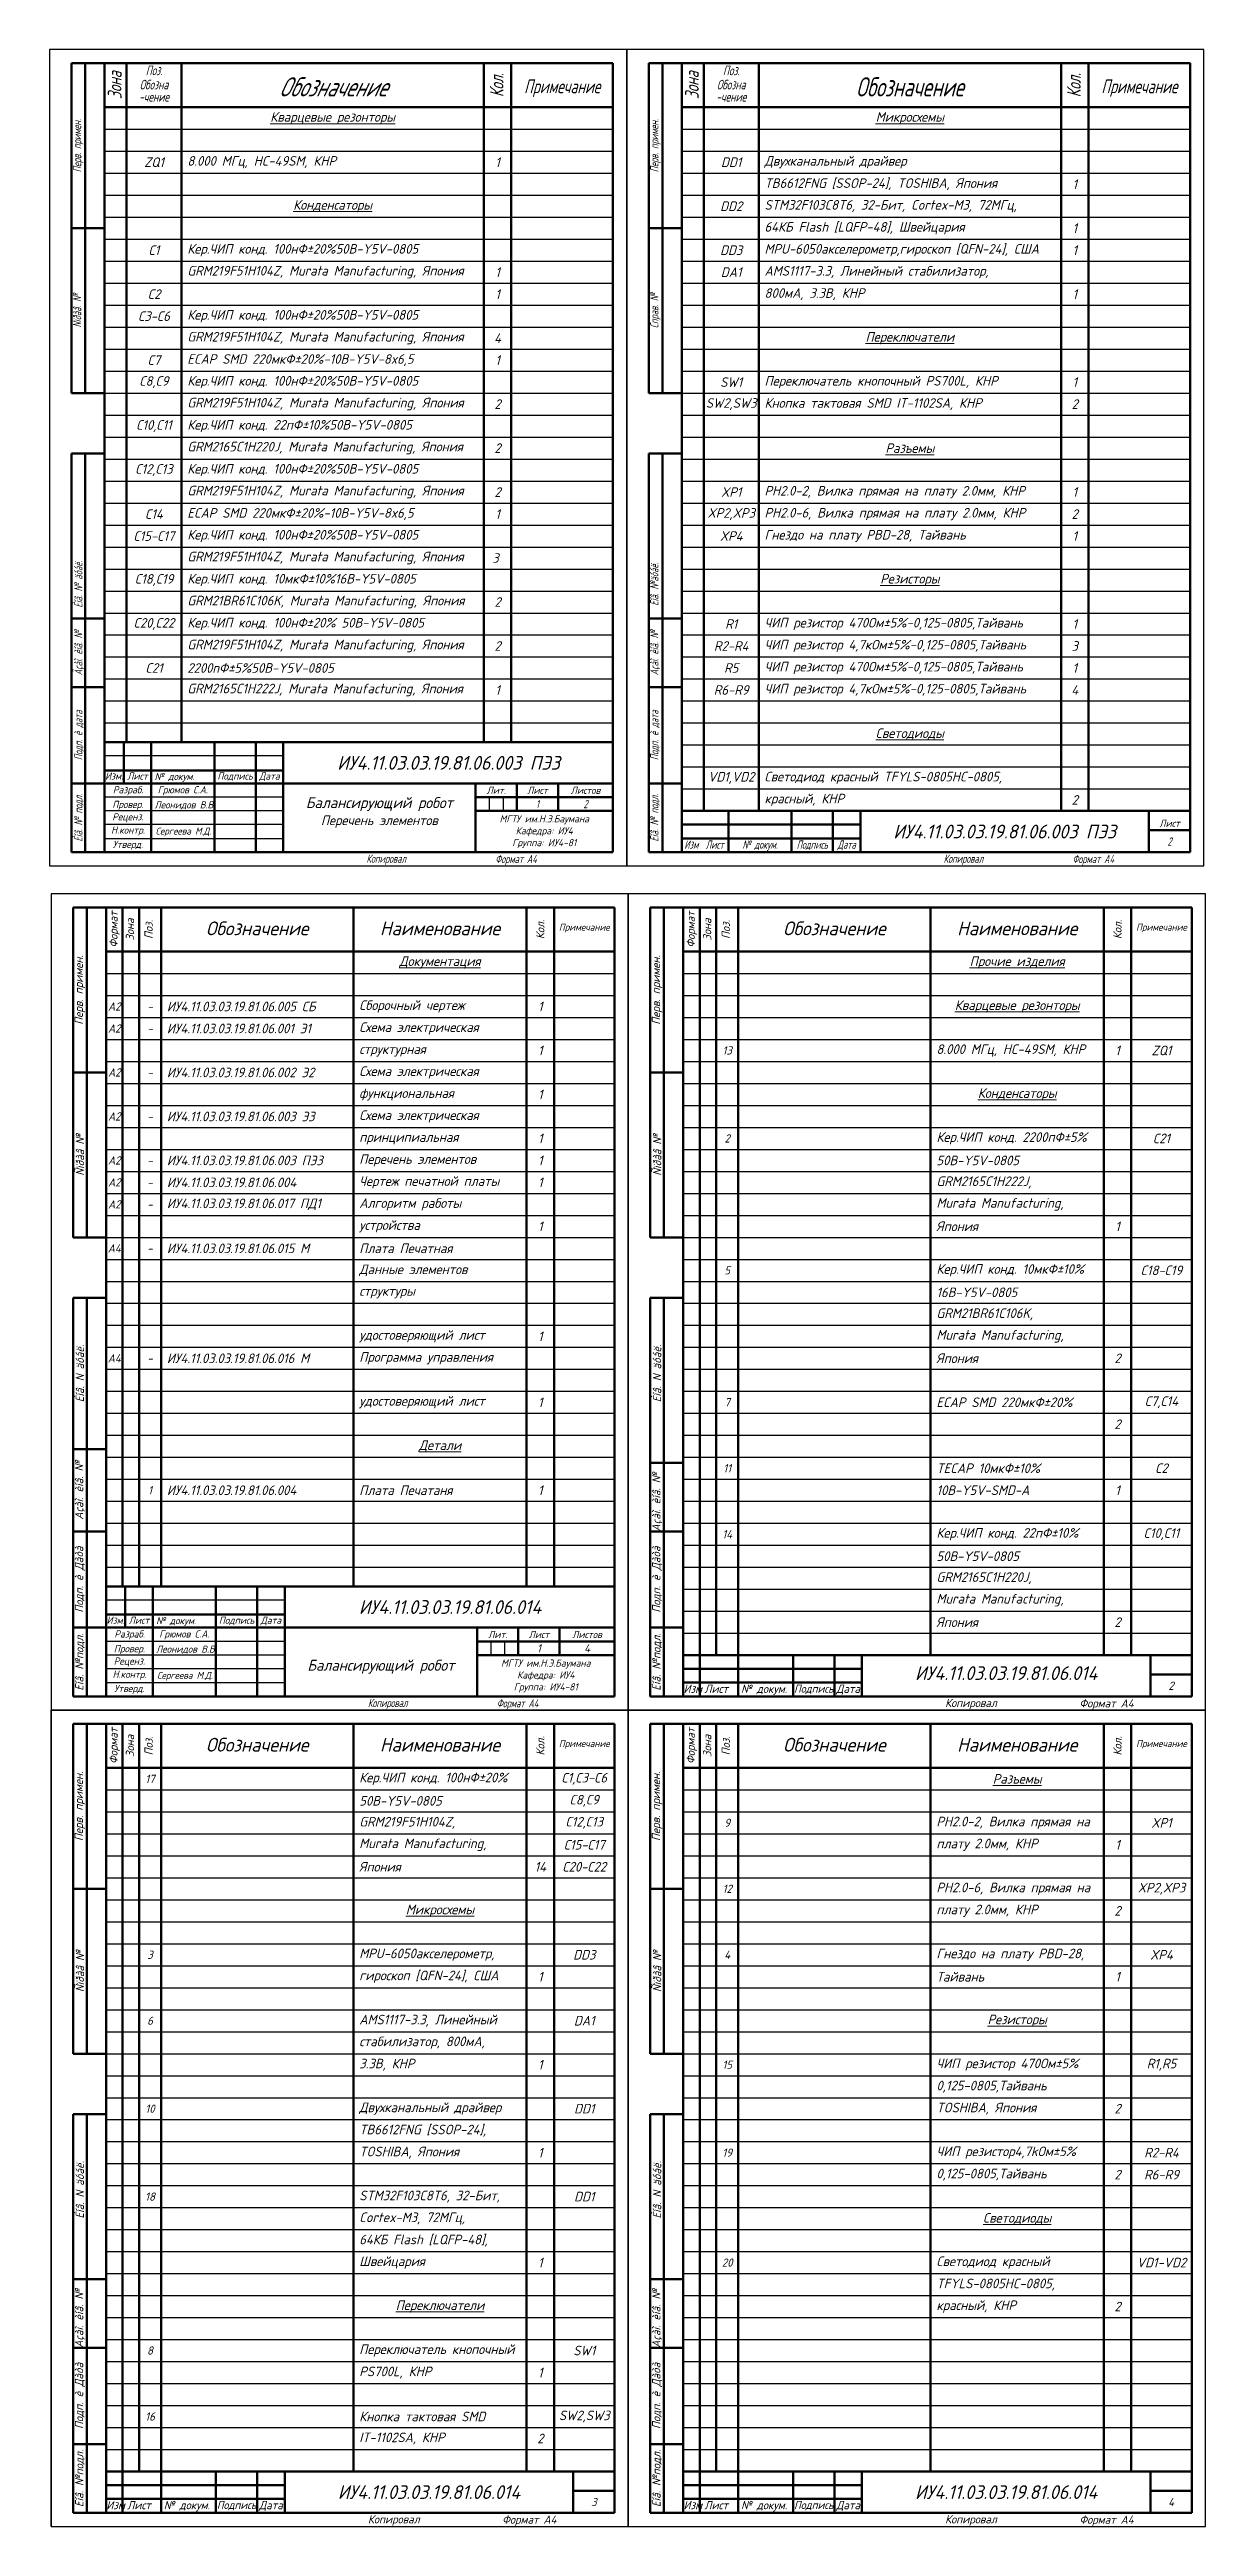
# Model space of a CAD drawing. Header units: inches. Extents: x -14 to 5184, y -66 to 1689.
# Drawn here: x 871 to 1291, y 354 to 1255 of the extents above; entities that cross this region are included whole.
import ezdxf

# ---------------------------------------------------------------- set-up
doc = ezdxf.new("R2010")
doc.units = ezdxf.units.IN
doc.header["$MEASUREMENT"] = 0
for name, color, linetype, lineweight in [('Видимые тонкие (ГОСТ)', 7, 'Continuous', 25), ('Видимый контур (ГОСТ)', 7, 'Continuous', 50), ('Текст', 7, 'Continuous', 15)]:
    doc.layers.add(name, color=color, linetype=linetype, lineweight=lineweight)
doc.styles.get("Standard").update_dxf_attribs({"font": 'gost_b.ttf', "oblique": 15})
doc.styles.add('Standart 3.0', font='gost_b.ttf', dxfattribs={"oblique": 15, "height": 3})
doc.styles.add('стиль1', font='GOST_A.TTF', dxfattribs={"width": 0.75, "oblique": 15, "height": 3.5})

msp = doc.modelspace()

# ---------------------------------------------------------------- texts
at = {"layer": 'Текст', "color": 0, "transparency": 33554684, "rotation": 90}
for s, width, heights, insert, char_height, attachment_point, style in [('\\pxqc;{\\fGOST type B|b0|i0|c204|p0;Зона}', 16, [0], (891.9371, 1234.2356), 5, 1, 'стиль1'), ('\\pxqc;{\\fGOST type B|b0|i0|c204|p0;Кол\\fGOST type A|b0|i0|c204|p0;.}', 16, [0], (1030.9062, 1234.2356), 5, 1, 'стиль1'), ('\\pxqc;{\\fGOST type B|b0|i0|c204|p0;Зона}', 16, [0], (1101.9371, 1234.2356), 5, 1, 'стиль1'), ('\\pxqc;{\\fGOST type B|b0|i0|c204|p0;Кол.}', 16, [0], (1240.9062, 1234.2356), 5, 1, 'стиль1'), ('\\pxqc;{\\fGOST type B|b0|i0|c204|p0;Перв. примен.}', 60, [0], (879.2495, 1190.2356), 3, 1, 'стиль1'), ('\\pxqc;{\\fGOST type B|b0|i0|c204|p0;Перв. примен.}', 60, [0], (1089.2495, 1190.2356), 3, 1, 'стиль1'), ('\\pxqc;{\\fGOST type B|b0|i0|c204|p0;Ñïðàâ\\fGOST type B|b0|i0|c0|p0;. \\fGOST type B|b0|i0|c204|p0;№}', 60, [0], (879.2495, 1130.2356), 3, 1, 'стиль1'), ('\\pxqc;{\\fGOST type B|b0|i0|c204|p0;Справ. №}', 60, [0], (1089.2495, 1130.2356), 3, 1, 'стиль1'), ('\\pxqc;{\\fGOST type B|b0|i0|c204|p0;Èíâ. №\\fGOST type B|b0|i0|c0|p0; \\fGOST type B|b0|i0|c204|p0;äóáë.}', 25, [0], (879.7144, 1048.2356), 3, 1, 'стиль1'), ('\\pxqc;{\\fGOST type B|b0|i0|c204|p0;Èíâ. №äóáë.}', 25, [0], (1089.2495, 1048.2356), 3, 1, 'стиль1'), ('\\pxqc;{\\fGOST type B|b0|i0|c204|p0;Âçàì. èíâ. №}', 25, [0], (879.7144, 1023.2356), 3, 1, 'стиль1'), ('\\pxqc;{\\fGOST type B|b0|i0|c204|p0;Âçàì. èíâ. №}', 25, [0], (1089.2495, 1023.2356), 3, 1, 'стиль1'), ('\\pxqc;{\\fGOST type B|b0|i0|c204|p0;Подп. è дата}', 35, [0], (879.7144, 988.2356), 3, 1, 'стиль1'), ('\\pxqc;{\\fGOST type B|b0|i0|c204|p0;Подп. è дата}', 35, [0], (1089.2495, 988.2356), 3, 1, 'стиль1'), ('\\pxqc;{\\fGOST type B|b0|i0|c204|p0;Èíâ. № подл.}', 25, [0], (879.7144, 963.2356), 3, 1, 'стиль1'), ('\\pxqc;{\\fGOST type B|b0|i0|c204|p0;Èíâ. № подл\\fGOST type A|b0|i0|c204|p0;.}', 25, [0], (1089.2495, 963.2356), 3, 1, 'стиль1'), ('\\pxqc;{\\fGOST type B|b0|i0|c204|p0;Формат}', 16, [0], (892.4897, 927.0861), 3, 1, 'Standart 3.0'), ('\\pxqc;{\\fGOST type B|b0|i0|c204|p0;Зона}', 16, [0], (898.4897, 927.0861), 3, 1, 'Standart 3.0'), ('\\pxqc;{\\fGOST type B|b0|i0|c204|p0;Поз.}', 16, [0], (905.261, 927.0861), 3, 1, 'Standart 3.0'), ('\\pxqc;{\\fGOST type B|b0|i0|c204|p0;Кол.}', 16, [0], (1049.2779, 927.0861), 3, 4, 'Standart 3.0'), ('\\pxqc;{\\fGOST type B|b0|i0|c204|p0;Формат}', 16, [0], (1102.4897, 927.0861), 3, 1, 'Standart 3.0'), ('\\pxqc;{\\fGOST type B|b0|i0|c204|p0;Зона}', 16, [0], (1108.4897, 927.0861), 3, 1, 'Standart 3.0'), ('\\pxqc;{\\fGOST type B|b0|i0|c204|p0;Поз.}', 16, [0], (1115.261, 927.0861), 3, 1, 'Standart 3.0'), ('\\pxqc;{\\fGOST type B|b0|i0|c204|p0;Кол.}', 16, [0], (1259.2779, 927.0861), 3, 4, 'Standart 3.0'), ('\\pxqc;{\\fGOST type B|b0|i0|c204|p0;Перв. примен.}', 60, [0], (881.7779, 883.0861), 3, 4, 'Standart 3.0'), ('\\pxqc;{\\fGOST type B|b0|i0|c204|p0;Перв. примен.}', 60, [0], (1091.7779, 883.0861), 3, 4, 'Standart 3.0'), ('\\pxqc;{\\fGOST type B|b0|i0|c204|p0;Ñïðàâ №}', 60, [4.4758], (881.7779, 823.0861), 3, 4, 'Standart 3.0'), ('\\pxqc;{\\fGOST type B|b0|i0|c204|p0;Ñïðàâ №}', 60, [4.4758], (1091.7779, 823.0861), 3, 4, 'Standart 3.0'), ('\\pxqc;{\\fGOST type B|b0|i0|c204|p0;Èíâ. }N {\\fGOST type B|b0|i0|c204|p0;äóáë.}', 55, [3.9038], (881.7541, 746.0861), 3, 4, 'Standart 3.0'), ('\\pxqc;{\\fGOST type B|b0|i0|c204|p0;Èíâ. }N {\\fGOST type B|b0|i0|c204|p0;äóáë.}', 55, [3.9038], (1091.7541, 746.0861), 3, 4, 'Standart 3.0'), ('\\pxqc;{\\fGOST type B|b0|i0|c204|p0;Âçàì. èíâ. №}', 30, [6.2803], (881.7779, 716.0861), 3, 4, 'Standart 3.0'), ('{\\fGOST type B|b0|i0|c204|p0;Âçàì. èíâ. №}', 30, [6.2803], (1091.7779, 716.0861), 3, 4, 'Standart 3.0'), ('\\pxqc;{\\fGOST type B|b0|i0|c204|p0;Подп. è Дàòà}', 35, [0], (881.7779, 681.0861), 3, 4, 'Standart 3.0'), ('\\pxqc;{\\fGOST type B|b0|i0|c204|p0;Подп. è Дàòà}', 35, [0], (1091.7779, 681.0861), 3, 4, 'Standart 3.0'), ('\\pxqc;{\\fGOST type B|b0|i0|c204|p0;Èíâ. №подл.}', 25, [0], (881.7779, 656.0861), 3, 4, 'Standart 3.0'), ('\\pxqc;{\\fGOST type B|b0|i0|c204|p0;Èíâ. №подл.}', 25, [0], (1091.7779, 656.0861), 3, 4, 'Standart 3.0'), ('\\pxqc;{\\fGOST type B|b0|i0|c204|p0;Формат}', 16, [0], (892.4897, 630.0861), 3, 1, 'Standart 3.0'), ('\\pxqc;{\\fGOST type B|b0|i0|c204|p0;Зона}', 16, [0], (898.4897, 630.0861), 3, 1, 'Standart 3.0'), ('\\pxqc;{\\fGOST type B|b0|i0|c204|p0;Поз.}', 16, [0], (905.261, 630.0861), 3, 1, 'Standart 3.0'), ('\\pxqc;{\\fGOST type B|b0|i0|c204|p0;Кол.}', 16, [0], (1049.2779, 630.0861), 3, 4, 'Standart 3.0'), ('\\pxqc;{\\fGOST type B|b0|i0|c204|p0;Формат}', 16, [0], (1102.4897, 630.0861), 3, 1, 'Standart 3.0'), ('\\pxqc;{\\fGOST type B|b0|i0|c204|p0;Зона}', 16, [0], (1108.4897, 630.0861), 3, 1, 'Standart 3.0'), ('\\pxqc;{\\fGOST type B|b0|i0|c204|p0;Поз.}', 16, [0], (1115.261, 630.0861), 3, 1, 'Standart 3.0'), ('\\pxqc;{\\fGOST type B|b0|i0|c204|p0;Кол.}', 16, [0], (1259.2779, 630.0861), 3, 4, 'Standart 3.0'), ('\\pxqc;{\\fGOST type B|b0|i0|c204|p0;Перв. примен.}', 60, [0], (881.7779, 586.0861), 3, 4, 'Standart 3.0'), ('\\pxqc;{\\fGOST type B|b0|i0|c204|p0;Перв. примен.}', 60, [0], (1091.7779, 586.0861), 3, 4, 'Standart 3.0'), ('\\pxqc;{\\fGOST type B|b0|i0|c204|p0;Ñïðàâ №}', 60, [4.4758], (881.7779, 526.0861), 3, 4, 'Standart 3.0'), ('\\pxqc;{\\fGOST type B|b0|i0|c204|p0;Ñïðàâ №}', 60, [4.4758], (1091.7779, 526.0861), 3, 4, 'Standart 3.0'), ('\\pxqc;{\\fGOST type B|b0|i0|c204|p0;Èíâ. }N {\\fGOST type B|b0|i0|c204|p0;äóáë.}', 55, [3.9038], (881.7541, 449.0861), 3, 4, 'Standart 3.0'), ('\\pxqc;{\\fGOST type B|b0|i0|c204|p0;Èíâ. }N {\\fGOST type B|b0|i0|c204|p0;äóáë.}', 55, [3.9038], (1091.7541, 449.0861), 3, 4, 'Standart 3.0'), ('{\\fGOST type B|b0|i0|c204|p0;Âçàì. èíâ. №}', 30, [6.2803], (881.7779, 419.0861), 3, 4, 'Standart 3.0'), ('{\\fGOST type B|b0|i0|c204|p0;Âçàì. èíâ. №}', 30, [6.2803], (1091.7779, 419.0861), 3, 4, 'Standart 3.0'), ('\\pxqc;{\\fGOST type B|b0|i0|c204|p0;Подп. è Дàòà}', 35, [0], (881.7779, 384.0861), 3, 4, 'Standart 3.0'), ('\\pxqc;{\\fGOST type B|b0|i0|c204|p0;Подп. è Дàòà}', 35, [0], (1091.7779, 384.0861), 3, 4, 'Standart 3.0'), ('\\pxqc;{\\fGOST type B|b0|i0|c204|p0;Èíâ. №подл.}', 25, [0], (881.7779, 359.0861), 3, 4, 'Standart 3.0'), ('\\pxqc;{\\fGOST type B|b0|i0|c204|p0;Èíâ. №подл.}', 25, [0], (1091.7779, 359.0861), 3, 4, 'Standart 3.0')]:
    msp.add_mtext_dynamic_manual_height_columns(s, width=width, gutter_width=17.5, heights=heights, dxfattribs=dict(at, insert=insert, char_height=char_height, attachment_point=attachment_point, style=style))
at = {"layer": 'Текст', "color": 0, "transparency": 33554684}
for s, width, gutter_width, heights, insert, char_height, attachment_point, style in [('\\pxqc;{\\fGOST type B|b0|i0|c204|p0;Обозна}', 20, 20, [0], (898.7253, 1244.2193), 3.5, 1, 'стиль1'), ('\\pxqc;{\\fGOST type B|b0|i0|c204|p0;Поз.}', 20, 20, [0], (898.7253, 1249.39), 3.5, 1, 'стиль1'), ('\\pxqc;{\\fGOST type B|b0|i1|c204|p0;Обозначение}', 110, 20, [0], (918.7253, 1245.1508), 7, 1, 'стиль1'), ('\\pxqc;{\\fGOST type B|b0|i0|c204|p0;Примечание}', 37, 20, [0], (1038.7253, 1244.3368), 5, 1, 'стиль1'), ('\\pxqc;{\\fGOST type B|b0|i0|c204|p0;Обозна}', 20, 20, [0], (1108.7253, 1244.2193), 3.5, 1, 'стиль1'), ('\\pxqc;{\\fGOST type B|b0|i0|c204|p0;Поз.}', 20, 20, [0], (1108.7253, 1249.39), 3.5, 1, 'стиль1'), ('\\pxqc;{\\fGOST type B|b0|i0|c204|p0;Обозначение}', 110, 20, [7], (1128.7253, 1245.1508), 7, 1, 'стиль1'), ('\\pxqc;{\\fGOST type B|b0|i0|c204|p0;Примечание}', 37, 20, [0], (1248.7253, 1244.3368), 5, 1, 'стиль1'), ('\\pxqc;{\\fGOST type B|b0|i0|c0|p0;-\\fGOST type B|b0|i0|c204|p0;чение}', 20, 20, [0], (898.7253, 1239.7923), 3.5, 1, 'стиль1'), ('\\pxqc;{\\fGOST type B|b0|i0|c0|p0;-\\fGOST type B|b0|i0|c204|p0;чение}', 20, 20, [0], (1108.7253, 1239.7923), 3.5, 1, 'стиль1'), ('\\pxql;{\\fGOST type B|b0|i0|c204|p0; Кер.ЧИП конд. 100нФ±}20%{\\fGOST type B|b0|i0|c204|p0;50В}-Y5V-{\\fGOST type B|b0|i0|c204|p0;0805}', 110, 8, [6.5], (918.7253, 1182.2356), 3.5, 4, 'Standart 3.0'), ('\\pxql;{\\fGOST type B|b0|i0|c204|p0; GRM219F51H104Z},{\\fGOST type B|b0|i0|c204|p0; }Murata Manufacturing{\\fGOST type B|b0|i0|c204|p0;, Япония}', 110, 8, [6.5], (918.7253, 1174.2356), 3.5, 4, 'Standart 3.0'), ('\\pxql;{\\fGOST type B|b0|i0|c204|p0; GRM219F51H104Z},{\\fGOST type B|b0|i0|c204|p0; }Murata Manufacturing{\\fGOST type B|b0|i0|c204|p0;, Япония}', 110, 8, [6.5], (918.7253, 1150.2356), 3.5, 4, 'Standart 3.0'), ('\\pxql;{\\fGOST type B|b0|i0|c204|p0; GRM219F51H104Z},{\\fGOST type B|b0|i0|c204|p0; }Murata Manufacturing{\\fGOST type B|b0|i0|c204|p0;, Япония}', 110, 8, [6.5], (918.7253, 1126.2356), 3.5, 4, 'Standart 3.0'), ('\\pxql;{\\fGOST type B|b0|i0|c204|p0; GRM2165C1H220J},{\\fGOST type B|b0|i0|c204|p0; }Murata Manufacturing{\\fGOST type B|b0|i0|c204|p0;, Япония}', 110, 8, [6.5], (918.7253, 1110.2356), 3.5, 4, 'Standart 3.0'), ('\\pxql;{\\fGOST type B|b0|i0|c204|p0; GRM219F51H104Z},{\\fGOST type B|b0|i0|c204|p0; }Murata Manufacturing{\\fGOST type B|b0|i0|c204|p0;, Япония}', 110, 8, [6.5], (918.7253, 1094.2356), 3.5, 4, 'Standart 3.0'), ('\\pxql;{\\fGOST type B|b0|i0|c204|p0; GRM219F51H104Z},{\\fGOST type B|b0|i0|c204|p0; }Murata Manufacturing{\\fGOST type B|b0|i0|c204|p0;, Япония}', 110, 8, [6.5], (918.7253, 1070.2356), 3.5, 4, 'Standart 3.0'), ('\\pxql;{\\fGOST type B|b0|i0|c204|p0; GRM21BR61C106K},{\\fGOST type B|b0|i0|c204|p0; }Murata Manufacturing{\\fGOST type B|b0|i0|c204|p0;, Япония}', 110, 8, [6.5], (918.7253, 1054.2356), 3.5, 4, 'Standart 3.0'), ('\\pxql;{\\fGOST type B|b0|i0|c204|p0; GRM219F51H104Z}, Murata Manufacturing{\\fGOST type B|b0|i0|c204|p0;, Япония}', 110, 8, [6.5], (918.7253, 1038.2356), 3.5, 4, 'Standart 3.0'), ('\\pxql;{\\fGOST type B|b0|i0|c204|p0; GRM2165C1H222J},{\\fGOST type B|b0|i0|c204|p0; }Murata Manufacturing{\\fGOST type B|b0|i0|c204|p0;, Япония}', 110, 8, [6.5], (918.7253, 1022.2356), 3.5, 4, 'Standart 3.0'), ('\\pxqc;{\\fGOST type B|b0|i0|c0|p0;1}', 15, 17.5, [0], (1040.7253, 982.2287), 3, 1, 'стиль1'), ('\\pxqc;{\\fGOST type B|b0|i0|c0|p0;2}', 20, 17.5, [0], (1055.7253, 982.2287), 3, 1, 'стиль1'), ('\\pxqc;{\\fGOST type A|b0|i0|c204|p2;Изм}', 7, 17.5, [0], (1100.7253, 967.4931), 3, 1, 'стиль1'), ('\\pxqc;{\\fGOST type A|b0|i0|c204|p2;Лист}', 10, 17.5, [0], (1107.7253, 967.4931), 3, 1, 'стиль1'), ('\\pxqc;{\\fGOST type B|b0|i0|c204|p0;№ докум.}', 23, 17.5, [0], (1117.7253, 967.4931), 3, 1, 'стиль1'), ('\\pxqc;{\\fGOST type B|b0|i0|c204|p0;Подпись}', 15, 17.5, [0], (1140.7253, 967.4931), 3, 1, 'стиль1'), ('\\pxqc;{\\fGOST type B|b0|i0|c204|p0;Дата}', 10, 17.5, [0], (1155.7253, 967.4931), 3, 1, 'стиль1'), ('\\pxqc;{\\fGOST type B|b0|i0|c0|p0;2}', 15, 17.5, [0], (1270.7253, 968.6132), 3, 1, 'стиль1'), ('{\\fGOST type B|b0|i0|c204|p0;Копировал}', 17, 17.5, [0], (985.9965, 962.3609), 3, 1, 'стиль1'), ('\\pxqc;{\\fGOST type B|b0|i0|c204|p0;Формат А4}', 20, 17.5, [0], (1030.4461, 962.2287), 3, 1, 'стиль1'), ('{\\fGOST type B|b0|i0|c204|p0;Копировал}', 17, 17.5, [0], (1195.9965, 962.3609), 3, 1, 'стиль1'), ('\\pxqc;{\\fGOST type B|b0|i0|c204|p0;Формат А4}', 20, 17.5, [0], (1240.4461, 962.2287), 3, 1, 'стиль1'), ('\\pxqc;{\\fGOST type B|b0|i0|c204|p0;Обозначение}', 70, 20, [0], (911.2779, 938.0014), 5, 1, 'Standart 3.0'), ('\\pxqc;{\\fGOST type B|b0|i0|c204|p0;Наименование}', 63, 20, [0], (981.2779, 938.0014), 5, 1, 'Standart 3.0'), ('\\pxqc;{\\fGOST type B|b0|i0|c204|p0;Примечание}', 22, 20, [0], (1054.2779, 937.1874), 2.5, 1, 'Standart 3.0'), ('\\pxqc;{\\fGOST type B|b0|i0|c204|p0;Обозначение}', 70, 20, [0], (1121.2779, 938.0014), 5, 1, 'Standart 3.0'), ('\\pxqc;{\\fGOST type B|b0|i0|c204|p0;Наименование}', 63, 20, [0], (1191.2779, 938.0014), 5, 1, 'Standart 3.0'), ('\\pxqc;{\\fGOST type B|b0|i0|c204|p0;Примечание}', 22, 20, [0], (1264.2779, 937.1874), 2.5, 1, 'Standart 3.0'), ('\\pxqc;A2', 6, 8, [6.5], (891.2779, 907.0861), 3, 4, 'Standart 3.0'), ('\\pxqc;-', 8, 8, [6.5], (903.2779, 907.0861), 3, 4, 'Standart 3.0'), ('\\pxqc;A2', 6, 8, [6.5], (891.2779, 899.0861), 3, 4, 'Standart 3.0'), ('\\pxqc;-', 8, 8, [6.5], (903.2779, 899.0861), 3, 4, 'Standart 3.0'), ('\\pxqc;{\\fGOST type B|b0|i0|c204|p0;13}', 8, 8, [6.5], (1113.2779, 891.0861), 3, 4, 'Standart 3.0'), ('\\pxqc;A2', 6, 8, [6.5], (891.2779, 883.0861), 3, 4, 'Standart 3.0'), ('\\pxqc;-', 8, 8, [6.5], (903.2779, 883.0861), 3, 4, 'Standart 3.0'), ('\\pxqc;A2', 6, 8, [6.5], (891.2779, 867.0861), 3, 4, 'Standart 3.0'), ('\\pxqc;-', 8, 8, [6.5], (903.2779, 867.0861), 3, 4, 'Standart 3.0'), ('\\pxqc;{\\fGOST type B|b0|i0|c204|p0;2}', 8, 8, [6.5], (1113.2779, 859.0861), 3, 4, 'Standart 3.0'), ('\\pxql;{\\fGOST type B|b0|i0|c204|p0; Кер.ЧИП конд. 2200пФ±5}%', 110, 8, [6.5], (1191.2779, 859.0861), 3.5, 4, 'Standart 3.0'), ('\\pxqc;A2', 6, 8, [6.5], (891.2779, 851.0861), 3, 4, 'Standart 3.0'), ('\\pxqc;-', 8, 8, [6.5], (903.2779, 851.0861), 3, 4, 'Standart 3.0'), ('\\pxql;{\\fGOST type B|b0|i0|c204|p0; 50В}-Y5V-{\\fGOST type B|b0|i0|c204|p0;0805 }', 110, 8, [6.5], (1191.2779, 851.0861), 3.5, 4, 'Standart 3.0'), ('\\pxqc;A2', 6, 8, [6.5], (891.2779, 843.0861), 3, 4, 'Standart 3.0'), ('\\pxqc;-', 8, 8, [6.5], (903.2779, 843.0861), 3, 4, 'Standart 3.0'), ('\\pxql;{\\fGOST type B|b0|i0|c204|p0; GRM2165C1H222J,}', 62.378008, 8, [6.5], (1191.2779, 843.0861), 3.5, 4, 'Standart 3.0'), ('\\pxqc;A2', 6, 8, [6.5], (891.2779, 835.0861), 3, 4, 'Standart 3.0'), ('\\pxqc;-', 8, 8, [6.5], (903.2779, 835.0861), 3, 4, 'Standart 3.0'), ('\\pxql;{\\fGOST type B|b0|i0|c204|p0; }Murata Manufacturing{\\fGOST type B|b0|i0|c204|p0;, }', 62.773585, 8, [7.6864], (1191.2779, 835.0861), 3.5, 4, 'Standart 3.0'), ('\\pxqc;{\\fGOST type B|b0|i0|c204|p0;А4}', 6, 8, [6.5], (891.2779, 819.0861), 3, 4, 'Standart 3.0'), ('\\pxql;{\\fGOST type B|b0|i0|c204|p0; Япония}', 62.773585, 8, [7.6864], (1191.2779, 827.0861), 3.5, 4, 'Standart 3.0'), ('\\pxqc;-', 8, 8, [6.5], (903.2779, 819.0861), 3, 4, 'Standart 3.0'), ('\\pxqc;{\\fGOST type B|b0|i0|c204|p0;5}', 8, 8, [6.5], (1113.2779, 811.0861), 3, 4, 'Standart 3.0'), ('\\pxql;{\\fGOST type B|b0|i0|c204|p0; Кер.ЧИП конд. 10мкФ±10}%', 110, 8, [6.5], (1191.2779, 811.0861), 3.5, 4, 'Standart 3.0'), ('\\pxql;{\\fGOST type B|b0|i0|c204|p0; 16В}-Y5V-{\\fGOST type B|b0|i0|c204|p0;0805 }', 110, 8, [6.5], (1191.2779, 803.0861), 3.5, 4, 'Standart 3.0'), ('\\pxql;{\\fGOST type B|b0|i0|c204|p0; GRM21BR61C106K,}', 62.378008, 8, [6.5], (1191.2779, 795.0861), 3.5, 4, 'Standart 3.0'), ('\\pxql;{\\fGOST type B|b0|i0|c204|p0; }Murata Manufacturing{\\fGOST type B|b0|i0|c204|p0;, }', 62.773585, 8, [7.6864], (1191.2779, 787.0861), 3.5, 4, 'Standart 3.0'), ('\\pxqc;{\\fGOST type B|b0|i0|c204|p0;А4}', 6, 8, [6.5], (891.2779, 779.0861), 3, 4, 'Standart 3.0'), ('\\pxqc;-', 8, 8, [6.5], (903.2779, 779.0861), 3, 4, 'Standart 3.0'), ('\\pxql;{\\fGOST type B|b0|i0|c204|p0; Япония}', 62.773585, 8, [7.6864], (1191.2779, 779.0861), 3.5, 4, 'Standart 3.0'), ('\\pxqc;{\\fGOST type B|b0|i0|c204|p0;7}', 8, 8, [6.5], (1113.2779, 763.0861), 3, 4, 'Standart 3.0'), ('\\pxql; ECAP SMD 220{\\fGOST type B|b0|i0|c204|p0;мкФ}±20%', 63.081851, 8, [6.5], (1191.2779, 763.0861), 3.5, 4, 'Standart 3.0'), ('\\pxqc;{\\fGOST type B|b0|i0|c204|p0;11}', 8, 8, [6.5], (1113.2779, 739.0861), 3, 4, 'Standart 3.0'), ('{\\fGOST type B|b0|i0|c204|p0; }TECAP{\\fGOST type B|b0|i0|c204|p0; 10мкФ}±{\\fGOST type B|b0|i0|c204|p0;10}%', 110, 8, [6.5], (1191.2779, 739.0861), 3.5, 4, 'Standart 3.0'), ('\\pxqc;{\\fGOST type B|b0|i0|c204|p0;1}', 8, 8, [6.5], (903.2779, 731.0861), 3, 4, 'Standart 3.0'), ('\\pxql;{\\fGOST type B|b0|i0|c204|p0; }10{\\fGOST type B|b0|i0|c204|p0;В}-Y5V-SMD-{\\fGOST type B|b0|i0|c204|p0;А}', 63, 8, [6.5], (1191.2779, 731.0861), 3.5, 4, 'Standart 3.0'), ('\\pxqc;{\\fGOST type B|b0|i0|c204|p0;14}', 8, 8, [6.5], (1113.2779, 715.0861), 3, 4, 'Standart 3.0'), ('\\pxql;{\\fGOST type B|b0|i0|c204|p0; Кер.ЧИП конд. 22пФ±10}%', 110, 8, [6.5], (1191.2779, 715.0861), 3.5, 4, 'Standart 3.0'), ('\\pxql;{\\fGOST type B|b0|i0|c204|p0; 50В}-Y5V-{\\fGOST type B|b0|i0|c204|p0;0805 }', 110, 8, [6.5], (1191.2779, 707.0861), 3.5, 4, 'Standart 3.0'), ('\\pxql;{\\fGOST type B|b0|i0|c204|p0; GRM2165C1H220J,}', 62.378008, 8, [6.5], (1191.2779, 699.0861), 3.5, 4, 'Standart 3.0'), ('\\pxql;{\\fGOST type B|b0|i0|c204|p0; }Murata Manufacturing{\\fGOST type B|b0|i0|c204|p0;, }', 62.773585, 8, [7.6864], (1191.2779, 691.0861), 3.5, 4, 'Standart 3.0'), ('\\pxql;{\\fGOST type B|b0|i0|c204|p0; Япония}', 62.773585, 8, [7.6864], (1191.2779, 683.0861), 3.5, 4, 'Standart 3.0'), ('\\pxqc;1', 15, 17.5, [0], (1041.2779, 675.0793), 3, 1, 'Standart 3.0'), ('\\pxqc;{\\fGOST type B|b0|i0|c204|p0;4}', 20, 17.5, [0], (1056.2779, 675.0793), 3, 1, 'Standart 3.0'), ('\\pxqc;{\\fGOST type B|b0|i0|c204|p0;Изм}', 7, 17.5, [0], (1101.2779, 660.3437), 3, 1, 'Standart 3.0'), ('\\pxqc;{\\fGOST type B|b0|i0|c204|p0;Лист}', 10, 17.5, [0], (1108.2779, 660.3437), 3, 1, 'Standart 3.0'), ('\\pxqc;{\\fGOST type B|b0|i0|c204|p0; № докум.}', 23, 17.5, [0], (1118.2779, 660.3437), 3, 1, 'Standart 3.0'), ('\\pxqc;{\\fGOST type B|b0|i0|c204|p0;Подпись}', 15, 17.5, [0], (1141.2779, 660.3437), 2.9, 1, 'Standart 3.0'), ('\\pxqc;{\\fGOST type B|b0|i0|c204|p0;Дата}', 10, 17.5, [0], (1156.2779, 660.3437), 3, 1, 'Standart 3.0'), ('\\pxqc;2', 15, 17.5, [0], (1271.2779, 661.4638), 3, 1, 'Standart 3.0'), ('{\\fGOST type A|b0|i0|c204|p2;Копировал}', 17, 17.5, [0], (986.5492, 655.2115), 3, 1, 'стиль1'), ('\\pxqc;{\\fGOST type A|b0|i0|c204|p2;Формат А4}', 20, 17.5, [0], (1030.9988, 655.0793), 3, 1, 'стиль1'), ('{\\fGOST type B|b0|i0|c204|p0;Копировал}', 17, 17.5, [0], (1196.5492, 655.2115), 3, 1, 'Standart 3.0'), ('\\pxqc;{\\fGOST type B|b0|i0|c204|p0;Формат А4}', 28.562508, 17.5, [8], (1240.9988, 655.0793), 3, 1, 'Standart 3.0'), ('\\pxqc;{\\fGOST type B|b0|i0|c204|p0;Обозначение}', 70, 20, [0], (911.2779, 641.0014), 5, 1, 'Standart 3.0'), ('\\pxqc;{\\fGOST type B|b0|i0|c204|p0;Наименование}', 63, 20, [0], (981.2779, 641.0014), 5, 1, 'Standart 3.0'), ('\\pxqc;{\\fGOST type B|b0|i0|c204|p0;Примечание}', 22, 20, [0], (1054.2779, 640.1874), 2.5, 1, 'Standart 3.0'), ('\\pxqc;{\\fGOST type B|b0|i0|c204|p0;Обозначение}', 70, 20, [0], (1121.2779, 641.0014), 5, 1, 'Standart 3.0'), ('\\pxqc;{\\fGOST type B|b0|i0|c204|p0;Наименование}', 63, 20, [0], (1191.2779, 641.0014), 5, 1, 'Standart 3.0'), ('\\pxqc;{\\fGOST type B|b0|i0|c204|p0;Примечание}', 22, 20, [0], (1264.2779, 640.1874), 2.5, 1, 'Standart 3.0'), ('\\pxqc;{\\fGOST type B|b0|i0|c204|p0;17}', 8, 8, [6.5], (903.2779, 626.0861), 3, 4, 'Standart 3.0'), ('\\pxql;{\\fGOST type B|b0|i0|c204|p0; Кер.ЧИП конд. 100нФ±}20%', 110, 8, [6.5], (981.2779, 626.0861), 3.5, 4, 'Standart 3.0'), ('\\pxql;{\\fGOST type B|b0|i0|c204|p0; 50В}-Y5V-{\\fGOST type B|b0|i0|c204|p0;0805 }', 110, 8, [6.5], (981.2779, 618.0861), 3.5, 4, 'Standart 3.0'), ('\\pxql;{\\fGOST type B|b0|i0|c204|p0; }Murata Manufacturing{\\fGOST type B|b0|i0|c204|p0;, }', 62.773585, 8, [7.6864], (981.2779, 602.0861), 3.5, 4, 'Standart 3.0'), ('\\pxql;{\\fGOST type B|b0|i0|c204|p0; GRM219F51H104Z,}', 62.378008, 8, [6.5], (981.2779, 610.0861), 3.5, 4, 'Standart 3.0'), ('\\pxqc;9', 8, 8, [6.5], (1113.2779, 610.0861), 3, 4, 'Standart 3.0'), (' {\\fGOST type B|b0|i0|c204|p0;плату }2.0{\\fGOST type B|b0|i0|c204|p0;мм}, {\\fGOST type B|b0|i0|c204|p0;КНР} ', 61.635891, 8, [0], (1191.2779, 602.0861), 3.5, 4, 'Standart 3.0'), ('\\pxql; PH2.0-2, {\\fGOST type B|b0|i0|c204|p0;Вилка прямая на }', 62.395532, 8, [8.0185], (1191.2779, 610.0861), 3.5, 4, 'Standart 3.0'), ('\\pxql;{\\fGOST type B|b0|i0|c204|p0; Япония}', 62.773585, 8, [7.6864], (981.2779, 594.0861), 3.5, 4, 'Standart 3.0'), ('\\pxqc;12', 8, 8, [6.5], (1113.2779, 586.0861), 3, 4, 'Standart 3.0'), ('\\pxql; PH2.0-6, {\\fGOST type B|b0|i0|c204|p0;Вилка прямая на }', 62.395532, 8, [8.0185], (1191.2779, 586.0861), 3.5, 4, 'Standart 3.0'), (' {\\fGOST type B|b0|i0|c204|p0;плату }2.0{\\fGOST type B|b0|i0|c204|p0;мм}, {\\fGOST type B|b0|i0|c204|p0;КНР} ', 61.635891, 8, [0], (1191.2779, 578.0861), 3.5, 4, 'Standart 3.0'), ('\\pxqc;3', 8, 8, [6.5], (903.2779, 562.0861), 3, 4, 'Standart 3.0'), ('\\pxql;{\\fGOST type B|b0|i0|c204|p0; }MPU-6050{\\fGOST type B|b0|i0|c204|p0;акселерометр,}', 62.395532, 8, [8.0185], (981.2779, 562.0861), 3.5, 4, 'Standart 3.0'), ('\\pxqc;4', 8, 8, [6.5], (1113.2779, 562.0861), 3, 4, 'Standart 3.0'), ('\\pxql;{\\fGOST type B|b0|i0|c204|p0; Гнездо на плату }PBD-28,{\\fGOST type B|b0|i0|c204|p0; }', 62.395532, 8, [8.0185], (1191.2779, 562.0861), 3.5, 4, 'Standart 3.0'), ('\\pxql;{\\fGOST type B|b0|i0|c204|p0; гироскоп }[QFN-24]{\\fGOST type B|b0|i0|c204|p0;, США}', 61.635891, 8, [0], (981.2779, 554.0861), 3.5, 4, 'Standart 3.0'), (' {\\fGOST type B|b0|i0|c204|p0;Тайвань}', 61.635891, 8, [0], (1191.2779, 554.0861), 3.5, 4, 'Standart 3.0'), ('\\pxqc;6', 8, 8, [6.5], (903.2779, 538.0861), 3, 4, 'Standart 3.0'), ('\\pxql; AMS1117-3.3, {\\fGOST type B|b0|i0|c204|p0;Линейный }', 62.395532, 8, [8.0185], (981.2779, 538.0861), 3.5, 4, 'Standart 3.0'), (' {\\fGOST type B|b0|i0|c204|p0;стабилизатор}, 800{\\fGOST type B|b0|i0|c204|p0;мА}, ', 61.635891, 8, [0], (981.2779, 530.0861), 3.5, 4, 'Standart 3.0'), (' 3.3B, {\\fGOST type B|b0|i0|c204|p0;КНР}', 61.635891, 8, [0], (981.2779, 522.0861), 3.5, 4, 'Standart 3.0'), ('\\pxqc;15', 8, 8, [6.5], (1113.2779, 522.0861), 3, 4, 'Standart 3.0'), ('\\pxql;{\\fGOST type B|b0|i0|c204|p0; ЧИП резистор }470{\\fGOST type B|b0|i0|c204|p0;Ом}±{\\fGOST type B|b0|i0|c204|p0;5}%', 63.398685, 8, [7.6175], (1191.2779, 522.0861), 3.5, 4, 'Standart 3.0'), ('{\\fGOST type B|b0|i0|c204|p0; }0,125-0805,{\\fGOST type B|b0|i0|c204|p0;Тайвань}', 61.635891, 8, [0], (1191.2779, 514.0861), 3.5, 4, 'Standart 3.0'), ('\\pxqc;10', 8, 8, [6.5], (903.2779, 506.0861), 3, 4, 'Standart 3.0'), ('\\pxql; {\\fGOST type B|b0|i0|c204|p0;Двухканальный драйвер}', 62.395532, 8, [8.0185], (981.2779, 506.0861), 3.5, 4, 'Standart 3.0'), (' TOSHIBA{\\fGOST type B|b0|i0|c204|p0;, Япония}', 61.635891, 8, [0], (1191.2779, 506.0861), 3.5, 4, 'Standart 3.0'), ('{\\fGOST type B|b0|i0|c204|p0; }TB6612FNG{\\fGOST type B|b0|i0|c204|p0; }[SSOP-24]{\\fGOST type B|b0|i0|c204|p0;, }', 61.635891, 8, [0], (981.2779, 498.0861), 3.5, 4, 'Standart 3.0'), (' TOSHIBA{\\fGOST type B|b0|i0|c204|p0;, Япония}', 61.635891, 8, [0], (981.2779, 490.0861), 3.5, 4, 'Standart 3.0'), ('\\pxqc;{\\fGOST type B|b0|i0|c204|p0;19}', 8, 8, [6.5], (1113.2779, 490.0861), 3, 4, 'Standart 3.0'), ('\\pxql;{\\fGOST type B|b0|i0|c204|p0; ЧИП резистор}4{\\fGOST type B|b0|i0|c204|p0;,}7k{\\fGOST type B|b0|i0|c204|p0;Ом}±{\\fGOST type B|b0|i0|c204|p0;5}%', 64.100906, 8, [8.0185], (1191.2779, 490.0861), 3.5, 4, 'Standart 3.0'), ('{\\fGOST type B|b0|i0|c204|p0; }0,125-0805,{\\fGOST type B|b0|i0|c204|p0;Тайвань}', 61.635891, 8, [0], (1191.2779, 482.0861), 3.5, 4, 'Standart 3.0'), ('\\pxqc;18', 8, 8, [6.5], (903.2779, 474.0861), 3, 4, 'Standart 3.0'), ('\\pxql;{\\fGOST type B|b0|i0|c204|p0; }STM32F103C8T6, 32-{\\fGOST type B|b0|i0|c204|p0;Бит,}', 62.395532, 8, [8.0185], (981.2779, 474.0861), 3.5, 4, 'Standart 3.0'), ('{\\fGOST type B|b0|i0|c204|p0; }64{\\fGOST type B|b0|i0|c204|p0;КБ }Flash [LQFP-48]{\\fGOST type B|b0|i0|c204|p0;,} ', 61.635891, 8, [0], (981.2779, 458.0861), 3.5, 4, 'Standart 3.0'), (' Cortex-M3, 72{\\fGOST type B|b0|i0|c204|p0;МГц,}', 61.635891, 8, [0], (981.2779, 466.0861), 3.5, 4, 'Standart 3.0'), ('{\\fGOST type B|b0|i0|c204|p0; Швейцария}', 60.538674, 8, [5.0879], (981.2779, 450.0861), 3.5, 4, 'Standart 3.0'), ('\\pxqc;20', 8, 8, [6.5], (1113.2779, 450.0861), 3, 4, 'Standart 3.0'), ('\\pxql;{\\fGOST type B|b0|i0|c204|p0; Светодиод красный }', 62.395532, 8, [8.0185], (1191.2779, 450.0861), 3.5, 4, 'Standart 3.0'), ('{\\fGOST type B|b0|i0|c204|p0; }TFYLS-0805HC{\\fGOST type B|b0|i0|c204|p0;-0805,}', 61.635891, 8, [0], (1191.2779, 442.0861), 3.5, 4, 'Standart 3.0'), ('\\pxql;{\\fGOST type B|b0|i0|c204|p0; красный,} {\\fGOST type B|b0|i0|c204|p0;КНР}', 61.635891, 8, [0], (1191.2779, 434.0861), 3.5, 4, 'Standart 3.0'), ('\\pxqc;8', 8, 8, [6.5], (903.2779, 418.0861), 3, 4, 'Standart 3.0'), ('\\pxql;{\\fGOST type B|b0|i0|c204|p0; Переключатель кнопочный} ', 62.395532, 8, [8.0185], (981.2779, 418.0861), 3.5, 4, 'Standart 3.0'), ('{\\fGOST type B|b0|i0|c204|p0; }PS700L, {\\fGOST type B|b0|i0|c204|p0;КНР}', 61.635891, 8, [0], (981.2779, 410.0861), 3.5, 4, 'Standart 3.0'), ('\\pxqc;16', 8, 8, [6.5], (903.2779, 394.0861), 3, 4, 'Standart 3.0'), (' IT-1102SA, {\\fGOST type B|b0|i0|c204|p0;КНР}', 61.635891, 8, [0], (981.2779, 386.0861), 3.5, 4, 'Standart 3.0'), ('\\pxql;{\\fGOST type B|b0|i0|c204|p0; Кнопка тактовая SMD}  ', 62.395532, 8, [8.0185], (981.2779, 394.0861), 3.5, 4, 'Standart 3.0'), ('\\pxqc;{\\fGOST type B|b0|i0|c204|p0;Изм}', 7, 17.5, [0], (891.2779, 363.3437), 3, 1, 'Standart 3.0'), ('\\pxqc;{\\fGOST type B|b0|i0|c204|p0;Лист}', 10, 17.5, [0], (898.2779, 363.3437), 3, 1, 'Standart 3.0'), ('\\pxqc;{\\fGOST type B|b0|i0|c204|p0; № докум.}', 23, 17.5, [0], (908.2779, 363.3437), 3, 1, 'Standart 3.0'), ('\\pxqc;{\\fGOST type B|b0|i0|c204|p0;Подпись}', 15, 17.5, [0], (931.2779, 363.3437), 2.9, 1, 'Standart 3.0'), ('\\pxqc;{\\fGOST type B|b0|i0|c204|p0;Дата}', 10, 17.5, [0], (946.2779, 363.3437), 3, 1, 'Standart 3.0'), ('\\pxqc;{\\fGOST type B|b0|i0|c204|p0;3}', 15, 17.5, [0], (1061.2779, 364.4638), 3, 1, 'Standart 3.0'), ('\\pxqc;{\\fGOST type B|b0|i0|c204|p0;Изм}', 7, 17.5, [0], (1101.2779, 363.3437), 3, 1, 'Standart 3.0'), ('\\pxqc;{\\fGOST type B|b0|i0|c204|p0;Лист}', 10, 17.5, [0], (1108.2779, 363.3437), 3, 1, 'Standart 3.0'), ('\\pxqc;{\\fGOST type B|b0|i0|c204|p0; № докум.}', 23, 17.5, [0], (1118.2779, 363.3437), 3, 1, 'Standart 3.0'), ('\\pxqc;{\\fGOST type B|b0|i0|c204|p0;Подпись}', 15, 17.5, [0], (1141.2779, 363.3437), 2.9, 1, 'Standart 3.0'), ('\\pxqc;{\\fGOST type B|b0|i0|c204|p0;Дата}', 10, 17.5, [0], (1156.2779, 363.3437), 3, 1, 'Standart 3.0'), ('\\pxqc;{\\fGOST type B|b0|i0|c204|p0;4}', 15, 17.5, [0], (1271.2779, 364.4638), 3, 1, 'Standart 3.0'), ('{\\fGOST type B|b0|i0|c204|p0;Копировал}', 17, 17.5, [0], (986.5492, 358.2115), 3, 1, 'Standart 3.0'), ('\\pxqc;{\\fGOST type B|b0|i0|c204|p0;Формат А4}', 28.562508, 17.5, [8], (1030.9988, 358.0793), 3, 1, 'Standart 3.0'), ('{\\fGOST type B|b0|i0|c204|p0;Копировал}', 17, 17.5, [0], (1196.5492, 358.2115), 3, 1, 'Standart 3.0'), ('\\pxqc;{\\fGOST type B|b0|i0|c204|p0;Формат А4}', 28.562508, 17.5, [8], (1240.9988, 358.0793), 3, 1, 'Standart 3.0')]:
    msp.add_mtext_dynamic_manual_height_columns(s, width=width, gutter_width=gutter_width, heights=heights, dxfattribs=dict(at, insert=insert, char_height=char_height, attachment_point=attachment_point, style=style))
for s, width, gutter_width, heights, insert, char_height, attachment_point in [('\\pxqc;{\\fGOST type B|b0|i0|c204|p0;\\LКварцевые резонторы}', 110, 8, [6.5], (918.7253, 1230.2356), 3.5, 4), ('\\pxqc;{\\fGOST type B|b0|i0|c204|p0;\\LМикросхемы}', 110, 8, [6.5], (1128.7253, 1230.2356), 3.5, 4), ('\\pxqc;ZQ1', 20, 8, [0], (898.7253, 1214.2356), 3.5, 4), ('\\pxql;{\\fGOST type B|b0|i0|c204|p0; 8.000 МГц, }HC-49SM{\\fGOST type B|b0|i0|c204|p0;, КНР}', 110, 8, [6.5], (918.7253, 1214.2356), 3.5, 4), ('\\pxqc;1', 10, 8, [0], (1028.7253, 1214.2356), 3.5, 4), ('\\pxqc;DD1', 20, 8, [0], (1108.7253, 1214.2356), 3.5, 4), ('\\pxql;{\\fGOST type B|b0|i0|c204|p0; Двухканальный драйвер}', 110.186107, 8, [7.9885], (1128.7253, 1214.2356), 3.5, 4), ('\\pxql;{\\fGOST type B|b0|i0|c204|p0; }TB6612FNG{\\fGOST type B|b0|i0|c204|p0; }[SSOP-24]{\\fGOST type B|b0|i0|c204|p0;, }TOSHIBA{\\fGOST type B|b0|i0|c204|p0;, Япония}', 110, 8, [5.9023], (1128.7253, 1206.2356), 3.5, 4), ('\\pxqc;1', 10, 8, [0], (1238.7253, 1206.2356), 3.5, 4), ('\\pxqc;{\\fGOST type B|b0|i0|c204|p0;\\LКонденсаторы}', 110, 8, [6.5], (918.7253, 1198.2356), 3.5, 4), ('\\pxqc;DD2', 20, 8, [0], (1108.7253, 1198.2356), 3.5, 4), ('\\pxql;{\\fGOST type B|b0|i0|c204|p0; }STM32F103C8T6, 32-{\\fGOST type B|b0|i0|c204|p0;Бит}, Cortex-M3, 72{\\fGOST type B|b0|i0|c204|p0;МГц,}', 109.832376, 8, [7.5053], (1128.7253, 1198.2356), 3.5, 4), ('\\pxql;{\\fGOST type B|b0|i0|c204|p0; }64{\\fGOST type B|b0|i0|c204|p0;КБ }Flash [LQFP-48]{\\fGOST type B|b0|i0|c204|p0;,} {\\fGOST type B|b0|i0|c204|p0;Швейцария}', 109.832376, 8, [7.5053], (1128.7253, 1190.2356), 3.5, 4), ('\\pxqc;1', 10, 8, [0], (1238.7253, 1190.2356), 3.5, 4), ('\\pxqc;{\\fGOST type B|b0|i0|c204|p0;С1}', 20, 8, [0], (898.7253, 1182.2356), 3.5, 4), ('\\pxqc;DD3', 20, 8, [0], (1108.7253, 1182.2356), 3.5, 4), ('\\pxql;{\\fGOST type B|b0|i0|c204|p0; }MPU-6050{\\fGOST type B|b0|i0|c204|p0;акселерометр,гироскоп }[QFN-24]{\\fGOST type B|b0|i0|c204|p0;, США}', 110, 8, [6.5], (1128.7253, 1182.2356), 3.5, 4), ('\\pxqc;1', 10, 8, [0], (1238.7253, 1182.2356), 3.5, 4), ('\\pxqc;{\\fGOST type B|b0|i0|c204|p0;1}', 10, 8, [0], (1028.7253, 1174.2356), 3.5, 4), ('\\pxqc;DA1', 20, 8, [0], (1108.7253, 1174.2356), 3.5, 4), ('\\pxql; AMS1117-3.3, Линейный стабилизатор,', 110, 8, [6.5], (1128.7253, 1174.2356), 3.5, 4), ('\\pxqc;C2', 20, 8, [0], (898.7253, 1166.2356), 3.5, 4), ('\\pxqc;{\\fGOST type B|b0|i0|c204|p0;1}', 10, 8, [0], (1028.7253, 1166.2356), 3.5, 4), ('\\pxql; 800мА, 3.3B, КНР', 110, 8, [6.5], (1128.7253, 1166.2356), 3.5, 4), ('\\pxqc;1', 10, 8, [0], (1238.7253, 1166.2356), 3.5, 4), ('\\pxqc;{\\fGOST type B|b0|i0|c204|p0;С3-С6}', 20, 8, [0], (898.7253, 1158.2356), 3.5, 4), ('\\pxql;{\\fGOST type B|b0|i0|c204|p0; Кер.ЧИП конд. 100нФ±}20%{\\fGOST type B|b0|i0|c204|p0;50В}-Y5V-{\\fGOST type B|b0|i0|c204|p0;0805}', 110, 8, [6.5], (918.7253, 1158.2356), 3.5, 4), ('\\pxqc;{\\fGOST type B|b0|i0|c204|p0;4}', 10, 8, [0], (1028.7253, 1150.2356), 3.5, 4), ('\\pxqc;{\\fGOST type B|b0|i0|c204|p0;\\LПереключатели}', 110, 8, [6.5], (1128.7253, 1150.2356), 3.5, 4), ('\\pxqc;{\\fGOST type B|b0|i0|c204|p0;С8,С9}', 20, 8, [0], (898.7253, 1134.2356), 3.5, 4), ('\\pxqc;{\\fGOST type B|b0|i0|c204|p0;С7}', 20, 8, [0], (898.7253, 1142.2356), 3.5, 4), (' ECAP SMD 220{\\fGOST type B|b0|i0|c204|p0;мкФ}±20%-10{\\fGOST type B|b0|i0|c204|p0;В}-Y5V-8x6,5', 110, 8, [6.5], (918.7253, 1142.2356), 3.5, 4), ('\\pxql;{\\fGOST type B|b0|i0|c204|p0; Кер.ЧИП конд. 100нФ±}20%{\\fGOST type B|b0|i0|c204|p0;50В}-Y5V-{\\fGOST type B|b0|i0|c204|p0;0805}', 110, 8, [6.5], (918.7253, 1134.2356), 3.5, 4), ('\\pxqc;{\\fGOST type B|b0|i0|c204|p0;1}', 10, 8, [0], (1028.7253, 1142.2356), 3.5, 4), ('\\pxqc;SW1', 20, 8, [0], (1108.7253, 1134.2356), 3.5, 4), ('\\pxql;{\\fGOST type B|b0|i0|c204|p0; Переключатель кнопочный} PS700L, {\\fGOST type B|b0|i0|c204|p0;КНР}', 110, 8, [6.5], (1128.7253, 1134.2356), 3.5, 4), ('\\pxqc;1', 10, 8, [0], (1238.7253, 1134.2356), 3.5, 4), ('\\pxqc;{\\fGOST type B|b0|i0|c204|p0;2}', 10, 8, [0], (1028.7253, 1126.2356), 3.5, 4), ('\\pxqc;SW2,SW3', 20, 8, [0], (1108.7253, 1126.2356), 3.5, 4), ('\\pxql;{\\fGOST type B|b0|i0|c204|p0; Кнопка тактовая SMD} IT-1102SA, {\\fGOST type B|b0|i0|c204|p0;КНР}', 110, 8, [6.5], (1128.7253, 1126.2356), 3.5, 4), ('\\pxqc;2', 10, 8, [0], (1238.7253, 1126.2356), 3.5, 4), ('\\pxqc;{\\fGOST type B|b0|i0|c204|p0;С10,С11}', 20, 8, [0], (898.7253, 1118.2356), 3.5, 4), ('\\pxql;{\\fGOST type B|b0|i0|c204|p0; Кер.ЧИП конд. 22пФ±10}%{\\fGOST type B|b0|i0|c204|p0;50В}-Y5V-{\\fGOST type B|b0|i0|c204|p0;0805}', 110, 8, [6.5], (918.7253, 1118.2356), 3.5, 4), ('\\pxqc;{\\fGOST type B|b0|i0|c204|p0;2}', 10, 8, [0], (1028.7253, 1110.2356), 3.5, 4), ('\\pxqc;{\\LРазъемы}', 110, 8, [6.5], (1128.7253, 1110.2356), 3.5, 4), ('\\pxqc;{\\fGOST type B|b0|i0|c204|p0;С12,С13}', 20, 8, [0], (898.7253, 1102.2356), 3.5, 4), ('\\pxql;{\\fGOST type B|b0|i0|c204|p0; Кер.ЧИП конд. 100нФ±}20%{\\fGOST type B|b0|i0|c204|p0;50В}-Y5V-{\\fGOST type B|b0|i0|c204|p0;0805}', 110, 8, [6.5], (918.7253, 1102.2356), 3.5, 4), ('\\pxqc;{\\fGOST type B|b0|i0|c204|p0;2}', 10, 8, [0], (1028.7253, 1094.2356), 3.5, 4), ('\\pxqc;XP1', 20, 8, [0], (1108.7253, 1094.2356), 3.5, 4), ('\\pxql; PH2.0-2, Вилка прямая на плату 2.0мм, КНР', 110, 8, [6.5], (1128.7253, 1094.2356), 3.5, 4), ('\\pxqc;1', 10, 8, [0], (1238.7253, 1094.2356), 3.5, 4), ('\\pxqc;{\\fGOST type B|b0|i0|c204|p0;С14}', 20, 8, [0], (898.7253, 1086.2356), 3.5, 4), (' ECAP SMD 220{\\fGOST type B|b0|i0|c204|p0;мкФ}±20%-10{\\fGOST type B|b0|i0|c204|p0;В}-Y5V-8x6,5', 110, 8, [6.5], (918.7253, 1086.2356), 3.5, 4), ('\\pxqc;{\\fGOST type B|b0|i0|c204|p0;1}', 10, 8, [0], (1028.7253, 1086.2356), 3.5, 4), ('\\pxqc;XP2,XP3', 20, 8, [0], (1108.7253, 1086.2356), 3.5, 4), ('\\pxql; PH2.0-6, {\\fGOST type B|b0|i0|c204|p0;Вилка прямая на плату }2.0{\\fGOST type B|b0|i0|c204|p0;мм}, {\\fGOST type B|b0|i0|c204|p0;КНР}', 110, 8, [6.5], (1128.7253, 1086.2356), 3.5, 4), ('\\pxqc;2', 10, 8, [0], (1238.7253, 1086.2356), 3.5, 4), ('\\pxqc;{\\fGOST type B|b0|i0|c204|p0;С15-С17}', 20, 8, [0], (898.7253, 1078.2356), 3.5, 4), ('\\pxql;{\\fGOST type B|b0|i0|c204|p0; Кер.ЧИП конд. 100нФ±}20%{\\fGOST type B|b0|i0|c204|p0;50В}-Y5V-{\\fGOST type B|b0|i0|c204|p0;0805}', 110, 8, [6.5], (918.7253, 1078.2356), 3.5, 4), ('\\pxqc;XP4', 20, 8, [0], (1108.7253, 1078.2356), 3.5, 4), ('\\pxql;{\\fGOST type B|b0|i0|c204|p0; Гнездо на плату }PBD-28, {\\fGOST type B|b0|i0|c204|p0;Тайвань}', 110, 8, [6.5], (1128.7253, 1078.2356), 3.5, 4), ('\\pxqc;1', 10, 8, [0], (1238.7253, 1078.2356), 3.5, 4), ('\\pxqc;C{\\fGOST type B|b0|i0|c204|p0;18,С19}', 20, 8, [0], (898.7253, 1062.2356), 3.5, 4), ('\\pxql;{\\fGOST type B|b0|i0|c204|p0; Кер.ЧИП конд. 10мкФ±10}%{\\fGOST type B|b0|i0|c204|p0;16В}-Y5V-{\\fGOST type B|b0|i0|c204|p0;0805}', 110, 8, [6.5], (918.7253, 1062.2356), 3.5, 4), ('\\pxqc;{\\fGOST type B|b0|i0|c204|p0;3}', 10, 8, [0], (1027.9744, 1070.2356), 3.5, 4), ('\\pxqc;{\\LРезисторы}', 110, 8, [6.5], (1128.7253, 1062.2356), 3.5, 4), ('\\pxqc;{\\fGOST type B|b0|i0|c204|p0;2}', 10, 8, [0], (1028.7253, 1054.2356), 3.5, 4), ('\\pxqc;{\\fGOST type B|b0|i0|c204|p0;С20,С22}', 20, 8, [0], (898.7253, 1046.2356), 3.5, 4), ('\\pxql;{\\fGOST type B|b0|i0|c204|p0; Кер.ЧИП конд. 100нФ±}20% 50{\\fGOST type B|b0|i0|c204|p0;В}-Y5V-{\\fGOST type B|b0|i0|c204|p0;0805}', 110, 8, [6.5], (918.7253, 1046.2356), 3.5, 4), ('\\pxqc;R1', 20, 8, [0], (1108.7253, 1046.2356), 3.5, 4), ('\\pxql; {\\fGOST type B|b0|i0|c204|p0;ЧИП резистор} 470{\\fGOST type B|b0|i0|c204|p0;Ом}±{\\fGOST type B|b0|i0|c204|p0;5}%-0,125-0805,{\\fGOST type B|b0|i0|c204|p0;Тайвань}', 110, 8, [6.5], (1128.7253, 1046.2356), 3.5, 4), ('\\pxqc;1', 10, 8, [0], (1238.7253, 1046.2356), 3.5, 4), ('\\pxqc;{\\fGOST type B|b0|i0|c204|p0;2}', 10, 8, [0], (1028.7253, 1038.2356), 3.5, 4), ('\\pxqc;R2-R4', 20, 8, [0], (1108.7253, 1038.2356), 3.5, 4), ('\\pxql; {\\fGOST type B|b0|i0|c204|p0;ЧИП резистор} 4,7{\\fGOST type B|b0|i0|c204|p0;кОм}±{\\fGOST type B|b0|i0|c204|p0;5}%-0,125-0805,{\\fGOST type B|b0|i0|c204|p0;Тайвань}', 110, 8, [6.5], (1128.7253, 1038.2356), 3.5, 4), ('\\pxqc;3', 10, 8, [0], (1238.7253, 1038.2356), 3.5, 4), ('\\pxqc;C21', 20, 8, [0], (898.7253, 1030.2356), 3.5, 4), ('\\pxql;{\\fGOST type B|b0|i0|c204|p0; }2200n{\\fGOST type B|b0|i0|c204|p0;Ф±}5%{\\fGOST type B|b0|i0|c204|p0;50В}-Y5V-{\\fGOST type B|b0|i0|c204|p0;0805}', 110, 8, [6.5], (918.7253, 1030.2356), 3.5, 4), ('\\pxqc;R5', 20, 8, [0], (1108.7253, 1030.2356), 3.5, 4), ('\\pxql; {\\fGOST type B|b0|i0|c204|p0;ЧИП резистор} 470{\\fGOST type B|b0|i0|c204|p0;Ом}±{\\fGOST type B|b0|i0|c204|p0;5}%-0,125-0805,{\\fGOST type B|b0|i0|c204|p0;Тайвань}', 110, 8, [6.5], (1128.7253, 1030.2356), 3.5, 4), ('\\pxqc;1', 10, 8, [0], (1238.7253, 1030.2356), 3.5, 4), ('\\pxqc;{\\fGOST type B|b0|i0|c204|p0;1}', 10, 8, [0], (1028.7253, 1022.2356), 3.5, 4), ('\\pxqc;R6-R9', 20, 8, [0], (1108.7253, 1022.2356), 3.5, 4), ('\\pxql; {\\fGOST type B|b0|i0|c204|p0;ЧИП резистор} 4,7{\\fGOST type B|b0|i0|c204|p0;кОм}±{\\fGOST type B|b0|i0|c204|p0;5}%-0,125-0805,{\\fGOST type B|b0|i0|c204|p0;Тайвань}', 110, 8, [6.5], (1128.7253, 1022.2356), 3.5, 4), ('\\pxqc;4', 10, 8, [0], (1238.7253, 1022.2356), 3.5, 4), ('\\pxqc;{\\fGOST type B|b0|i0|c204|p0;\\LСветодиоды}', 110, 8, [6.5], (1128.7253, 1006.2356), 3.5, 4), ('\\pxqc;{\\fGOST type B|b0|i0|c204|p0;Изм.}', 7, 17.5, [0], (890.7253, 992.2287), 2.6, 1), ('\\pxqc;{\\fGOST type B|b0|i0|c204|p0;Лист}', 10, 17.5, [0], (897.7253, 992.2287), 2.6, 1), ('\\pxi-3,l3.32143,ql,t3.32143;{\\fGOST type B|b0|i0|c204|p0;№ докум\\fGOST type A|b0|i0|c204|p0;.}', 17, 17.5, [0], (908.1222, 992.0881), 2.6, 1), ('\\pxqc;{\\fGOST type B|b0|i0|c204|p0;Подпись}', 15, 17.5, [0], (930.7253, 992.2287), 2.6, 1), ('\\pxqc;{\\fGOST type B|b0|i0|c204|p0;Дата}', 10, 17.5, [0], (945.7253, 992.2287), 2.6, 1), ('\\pxqc;{\\fGOST type B|b0|i0|c204|p0;ИУ4.11.03.03.19.81.06.003 ПЭ3}', 120, 12.5, [0], (1015.8911, 998.2274), 5, 2), ('\\pxqc;VD1,VD2', 20, 8, [0], (1108.7253, 990.2356), 3.5, 4), ('\\pxql; {\\fGOST type B|b0|i0|c204|p0;Светодиод красный }TFYLS-0805HC{\\fGOST type B|b0|i0|c204|p0;-0805,}', 110, 8, [6.5], (1128.7253, 990.2356), 3.5, 4), ('\\pxqc;{\\fGOST type B|b0|i0|c204|p0;Разраб.}', 17, 17.5, [0], (890.819, 985.5924), 2.6, 4), ('\\pxqc;{\\fGOST type B|b0|i0|c204|p0;Грюмов С.А.}', 22.960032, 17.5, [0], (907.7323, 985.5924), 2.6, 4), ('\\pxqc;{\\fGOST type B|b0|i0|c204|p0;Балансирующий робот \\P\\H0.875x;Перечень элементов}', 70, 12.5, [15.8911], (955.7253, 983.2356), 4, 1), ('\\pxqc;{\\fGOST type B|b0|i0|c204|p0;Лит.}', 15, 17.5, [0], (1025.7253, 985.7356), 2.6, 4), ('\\pxqc;{\\fGOST type B|b0|i0|c204|p0;Лист}', 15.020201, 17.5, [0], (1040.7253, 985.7356), 2.6, 4), ('\\pxqc;{\\fGOST type B|b0|i0|c204|p0;Листов}', 20, 17.5, [0], (1055.7253, 985.7356), 2.6, 4), ('\\pxql;{\\fGOST type B|b0|i0|c204|p0; красный,} {\\fGOST type B|b0|i0|c204|p0;КНР}', 110, 8, [6.5], (1128.7253, 982.2356), 3.5, 4), ('\\pxqc;{\\fGOST type B|b0|i0|c204|p0;2}', 10, 8, [0], (1238.7253, 982.2356), 3.5, 4), ('\\pxqc;{\\fGOST type B|b0|i0|c204|p0;Реценз.}', 17, 17.5, [0], (890.7253, 975.7356), 2.6, 4), ('\\pxqc;{\\fGOST type B|b0|i0|c204|p0;Провер.}', 17, 17.5, [0], (890.7253, 980.2356), 2.6, 4), ('\\pxqc;{\\fGOST type B|b0|i0|c204|p0;Леонидов В.В.}', 24.465407, 17.5, [0], (907.7253, 980.2356), 2.6, 4), ('\\pxqc;{\\fGOST type B|b0|i0|c204|p0;МГТУ им}.{\\fGOST type B|b0|i0|c204|p0;Н.Э.Баумана\\PКафедра}: {\\fGOST type B|b0|i0|c204|p0;ИУ4}\\P{\\fGOST type B|b0|i0|c204|p0;Группа}: {\\fGOST type B|b0|i0|c204|p0;ИУ4-81}', 50, 17.5, [0], (1025.7253, 976.6598), 2.6, 1), ('\\pxqc;{\\fGOST type B|b0|i0|c204|p0;ИУ4.11.03.03.19.81.06.003 ПЭ3}', 120, 12.5, [0], (1218.2253, 970.7356), 5, 5), ('\\pxqc;{\\fGOST type B|b0|i0|c204|p0;Лист}', 15.020201, 17.5, [0], (1270.7253, 973.7356), 2.6, 4), ('\\pxqc;{\\fGOST type B|b0|i0|c204|p0;Н.контр.}', 17, 17.5, [0], (890.7653, 970.918), 2.6, 4), ('\\pxqc;{\\fGOST type B|b0|i0|c204|p0;Утверд.}', 17, 17.5, [0], (890.7253, 965.7356), 2.6, 4), ('{\\fGOST type B|b0|i0|c204|p0; Сергеева М.Д.}', 25.160495, 17.5, [0], (907.8052, 972.1437), 2.5, 1), ('\\pxqc;{\\fGOST type B|b0|i0|c204|p0;\\LДокументация}', 63, 8, [6.5], (981.2779, 923.0861), 3.5, 4), ('\\pxqc;{\\fGOST type B|b0|i0|c204|p0;\\LПрочие изделия}', 63, 8, [6.5], (1191.2779, 923.0861), 3.5, 4), (' {\\fGOST type B|b0|i0|c204|p0;ИУ4.11.03.03.19.81.06.005 СБ}', 69.549191, 8, [6.5], (911.2779, 907.0861), 3.5, 4), ('\\pxql;{\\fGOST type B|b0|i0|c204|p0; Сборочный чертеж}', 63, 8, [6.5], (981.2779, 907.0861), 3.5, 4), ('\\pxql;{\\fGOST type B|b0|i0|c204|p0; Схема электрическая }', 63, 8, [6.5], (981.2779, 899.0861), 3.5, 4), ('\\pxqc;1', 10, 8, [6.5], (1044.2779, 907.0861), 3.5, 4), ('\\pxqc;{\\fGOST type B|b0|i0|c204|p0;\\LКварцевые резонторы}', 63, 8, [6.5], (1191.2779, 907.0861), 3.5, 4), (' {\\fGOST type B|b0|i0|c204|p0;ИУ4.11.03.03.19.81.06.001 Э1}', 69.549191, 8, [6.5], (911.2779, 899.0861), 3.5, 4), ('\\pxql;{\\fGOST type B|b0|i0|c204|p0; структурная}', 63, 8, [6.5], (981.2779, 891.0861), 3.5, 4), ('\\pxqc;1', 10, 8, [6.5], (1044.2779, 891.0861), 3.5, 4), ('\\pxql;{\\fGOST type B|b0|i0|c204|p0; 8.000 МГц, }HC-49SM{\\fGOST type B|b0|i0|c204|p0;, КНР}', 110, 8, [6.5], (1191.2779, 891.0861), 3.5, 4), ('\\pxqc;1', 10, 8, [6.5], (1254.2779, 891.0861), 3.5, 4), ('\\pxqc;ZQ1', 22, 8, [0], (1264.2779, 891.0861), 3.5, 4), (' {\\fGOST type B|b0|i0|c204|p0;ИУ4.11.03.03.19.81.06.002 Э2}', 69.549191, 8, [6.5], (911.2779, 883.0861), 3.5, 4), ('\\pxql;{\\fGOST type B|b0|i0|c204|p0; Схема электрическая }', 63, 8, [6.5], (981.2779, 883.0861), 3.5, 4), ('\\pxql;{\\fGOST type B|b0|i0|c204|p0; функциональная}', 63, 8, [6.5], (981.2779, 875.0861), 3.5, 4), ('\\pxqc;1', 10, 8, [6.5], (1044.2779, 875.0861), 3.5, 4), ('\\pxqc;{\\fGOST type B|b0|i0|c204|p0;\\LКонденсаторы}', 63, 8, [6.5], (1191.2779, 875.0861), 3.5, 4), (' {\\fGOST type B|b0|i0|c204|p0;ИУ4.11.03.03.19.81.06.003 Э3}', 69.549191, 8, [6.5], (911.2779, 867.0861), 3.5, 4), ('\\pxql;{\\fGOST type B|b0|i0|c204|p0; Схема электрическая }', 63, 8, [6.5], (981.2779, 867.0861), 3.5, 4), ('\\pxql;{\\fGOST type B|b0|i0|c204|p0; принципиальная}', 63, 8, [6.5], (981.2779, 859.0861), 3.5, 4), ('\\pxqc;1', 10, 8, [6.5], (1044.2779, 859.0861), 3.5, 4), ('\\pxqc;{\\fGOST type B|b0|i0|c204|p0;С21}', 22, 8, [0], (1264.2779, 859.0861), 3.5, 4), (' {\\fGOST type B|b0|i0|c204|p0;ИУ4.11.03.03.19.81.06.003 ПЭ3}', 69.549191, 8, [6.5], (911.2779, 851.0861), 3.5, 4), ('\\pxql,t13;{\\fGOST type B|b0|i0|c204|p0; Перечень элементов}', 63, 8, [6.5], (981.2779, 851.0861), 3.5, 4), ('\\pxqc;1', 10, 8, [6.5], (1044.2779, 851.0861), 3.5, 4), (' {\\fGOST type B|b0|i0|c204|p0;ИУ4.11.03.03.19.81.06.004}', 69.549191, 8, [6.5], (911.2779, 843.0861), 3.5, 4), ('\\pxql;{\\fGOST type B|b0|i0|c204|p0; Чертеж печатной платы}', 63, 8, [6.5], (981.2779, 843.0861), 3.5, 4), ('\\pxqc;1', 10, 8, [6.5], (1044.2779, 843.0861), 3.5, 4), (' {\\fGOST type B|b0|i0|c204|p0;ИУ4.11.03.03.19.81.06.017 ПД1}', 69.549191, 8, [6.5], (911.2779, 835.0861), 3.5, 4), ('\\pxql;{\\fGOST type B|b0|i0|c204|p0; устройства}', 63, 8, [6.5], (981.2779, 827.0861), 3.5, 4), ('\\pxql;{\\fGOST type B|b0|i0|c204|p0; Алгоритм работы}', 63, 8, [6.5], (981.2779, 835.0861), 3.5, 4), (' {\\fGOST type B|b0|i0|c204|p0;ИУ4.11.03.03.19.81.06.015 }M', 69.549191, 8, [6.5], (911.2779, 819.0861), 3.5, 4), ('\\pxql; {\\fGOST type B|b0|i0|c204|p0;Плата Печатная}', 63, 8, [6.5], (981.2779, 819.0861), 3.5, 4), ('\\pxqc;1', 10, 8, [6.5], (1044.2779, 827.0861), 3.5, 4), ('\\pxqc;{\\fGOST type B|b0|i0|c204|p0;1}', 10, 8, [6.5], (1254.2779, 827.0861), 3.5, 4), ('\\pxql;{\\fGOST type B|b0|i0|c204|p0; Данные элементов}   ', 63, 8, [6.5], (981.2779, 811.0861), 3.5, 4), ('\\pxqc;{\\fGOST type B|b0|i0|c204|p0;С18-С19}', 22, 8, [0], (1264.2779, 811.0861), 3.5, 4), ('\\pxql;{\\fGOST type B|b0|i0|c204|p0; структуры}', 63, 8, [6.5], (981.2779, 803.0861), 3.5, 4), ('\\pxql; {\\fGOST type B|b0|i0|c204|p0;удостоверяющий лист}', 63, 8, [6.5], (981.2779, 787.0861), 3.5, 4), ('\\pxqc;1', 10, 8, [6.5], (1044.2779, 787.0861), 3.5, 4), (' {\\fGOST type B|b0|i0|c204|p0;ИУ4.11.03.03.19.81.06.016} M', 69.549191, 8, [6.5], (911.2779, 779.0861), 3.5, 4), ('\\pxql; {\\fGOST type B|b0|i0|c204|p0;Программа управления }', 63, 8, [6.5], (981.2779, 779.0861), 3.5, 4), ('\\pxqc;{\\fGOST type B|b0|i0|c204|p0;2}', 10, 8, [6.5], (1254.2779, 779.0861), 3.5, 4), ('\\pxql; {\\fGOST type B|b0|i0|c204|p0;удостоверяющий лист}', 63, 8, [6.5], (981.2779, 763.0861), 3.5, 4), ('\\pxqc;1', 10, 8, [6.5], (1044.2779, 763.0861), 3.5, 4), ('\\pxqc;{\\fGOST type B|b0|i0|c204|p0;С7,С14}', 22, 8, [0], (1264.2779, 763.0861), 3.5, 4), ('\\pxqc;{\\fGOST type B|b0|i0|c204|p0;\\LДетали}', 63, 8, [6.5], (981.2779, 747.0861), 3.5, 4), ('\\pxqc;{\\fGOST type B|b0|i0|c204|p0;2}', 10, 8, [6.5], (1254.2779, 755.0861), 3.5, 4), ('\\pxqc;{\\fGOST type B|b0|i0|c204|p0;С2}', 22, 8, [0], (1264.2779, 739.0861), 3.5, 4), (' {\\fGOST type B|b0|i0|c204|p0;ИУ4.11.03.03.19.81.06.004}', 69.549191, 8, [6.5], (911.2779, 731.0861), 3.5, 4), ('\\pxql;{\\fGOST type B|b0|i0|c204|p0; Плата Печатаня}', 63, 8, [6.5], (981.2779, 731.0861), 3.5, 4), ('\\pxqc;1', 10, 8, [6.5], (1044.2779, 731.0861), 3.5, 4), ('\\pxqc;{\\fGOST type B|b0|i0|c204|p0;1}', 10, 8, [6.5], (1254.2779, 731.0861), 3.5, 4), ('\\pxqc;{\\fGOST type B|b0|i0|c204|p0;С10,С11}', 22, 8, [0], (1264.2779, 715.0861), 3.5, 4), ('\\pxqc;{\\fGOST type B|b0|i0|c204|p0;Изм.}', 7, 17.5, [0], (891.2779, 685.0793), 2.6, 1), ('\\pxqc;{\\fGOST type B|b0|i0|c204|p0;Лист}', 10, 17.5, [0], (898.2779, 685.0793), 2.6, 1), ('\\pxi-3,l3.32143,ql,t3.32143;{\\fGOST type B|b0|i0|c204|p0;№ докум\\fGOST type A|b0|i0|c204|p0;.}', 17, 17.5, [0], (908.6749, 684.9386), 2.6, 1), ('\\pxqc;{\\fGOST type B|b0|i0|c204|p0;Подпись}', 15, 17.5, [0], (931.2779, 685.0793), 2.6, 1), ('\\pxqc;{\\fGOST type B|b0|i0|c204|p0;Дата}', 10, 17.5, [0], (946.2779, 685.0793), 2.6, 1), ('\\pxqc;{\\fGOST type B|b0|i0|c204|p0;ИУ4.11.03.03.19.81.06.014}', 120, 12.5, [0], (1016.4437, 691.078), 5, 2), ('\\pxqc;{\\fGOST type B|b0|i0|c204|p0;Разраб.}', 17, 17.5, [0], (891.3717, 678.4429), 2.6, 4), ('\\pxqc;{\\fGOST type B|b0|i0|c204|p0;Грюмов С.А.}', 22.960032, 17.5, [0], (908.285, 678.4429), 2.6, 4), ('\\pxqc;{\\fGOST type B|b0|i0|c204|p0;Лит.}', 15, 17.5, [0], (1026.2779, 678.5861), 2.6, 4), ('\\pxqc;{\\fGOST type B|b0|i0|c204|p0;Лист}', 15.020201, 17.5, [0], (1041.2779, 678.5861), 2.6, 4), ('\\pxqc;{\\fGOST type B|b0|i0|c204|p0;Листов}', 20, 17.5, [0], (1056.2779, 678.5861), 2.6, 4), ('\\pxqc;{\\fGOST type B|b0|i0|c204|p0;2}', 10, 8, [6.5], (1254.2779, 683.0861), 3.5, 4), ('\\pxqc;{\\fGOST type B|b0|i0|c204|p0;Реценз.}', 17, 17.5, [0], (891.2779, 668.5861), 2.6, 4), ('\\pxqc;{\\fGOST type B|b0|i0|c204|p0;Провер.}', 17, 17.5, [0], (891.2779, 673.0861), 2.6, 4), ('\\pxqc;{\\fGOST type B|b0|i0|c204|p0;Леонидов В.В.}', 24.465407, 17.5, [0], (908.2779, 673.0861), 2.6, 4), ('\\pxqc;{\\fGOST type B|b0|i0|c204|p0;\\PБалансирующий робот }', 70, 12.5, [18.1686], (956.2779, 676.0861), 4, 1), ('\\pxqc;{\\fGOST type B|b0|i0|c204|p0;МГТУ им}.{\\fGOST type B|b0|i0|c204|p0;Н.Э.Баумана\\PКафедра}: {\\fGOST type B|b0|i0|c204|p0;ИУ4}\\P{\\fGOST type B|b0|i0|c204|p0;Группа}: {\\fGOST type B|b0|i0|c204|p0;ИУ4-81}', 50, 17.5, [0], (1026.2779, 669.5103), 2.6, 1), ('\\pxqc;{\\fGOST type B|b0|i0|c204|p0;ИУ4.11.03.03.19.81.06.014}', 120, 12.5, [0], (1218.7779, 664.5467), 5, 5), ('\\pxqc;{\\fGOST type B|b0|i0|c204|p0;Н.контр.}', 17, 17.5, [0], (891.3179, 663.7685), 2.6, 4), ('\\pxqc;{\\fGOST type B|b0|i0|c204|p0;Утверд.}', 17, 17.5, [0], (891.2779, 658.5861), 2.6, 4), ('{\\fGOST type B|b0|i0|c204|p0; Сергеева М.Д.}', 25.160495, 17.5, [0], (908.3579, 664.9942), 2.5, 1), ('\\pxqc;{\\fGOST type B|b0|i0|c204|p0;С1,С3-С6}', 22, 8, [0], (1054.2779, 626.0861), 3.5, 4), ('\\pxqc;{\\fGOST type B|b0|i0|c204|p0;\\LРазъемы}', 63, 8, [6.5], (1191.2779, 626.0861), 3.5, 4), ('\\pxqc;{\\fGOST type B|b0|i0|c204|p0;С8,С9}', 22, 8, [0], (1054.2779, 618.0861), 3.5, 4), ('\\pxqc;{\\fGOST type B|b0|i0|c204|p0;С15-С17}', 22, 8, [0], (1054.2779, 602.0861), 3.5, 4), ('\\pxqc;{\\fGOST type B|b0|i0|c204|p0;С12,С13}', 22, 8, [0], (1054.2779, 610.0861), 3.5, 4), ('\\pxqc;1', 10, 8, [6.5], (1254.2779, 602.0861), 3.5, 4), ('\\pxqc;XP1', 22, 8, [0], (1264.2779, 610.0861), 3.5, 4), ('\\pxqc;{\\fGOST type B|b0|i0|c204|p0;14}', 10, 8, [6.5], (1044.2779, 594.0861), 3.5, 4), ('\\pxqc;{\\fGOST type B|b0|i0|c204|p0;С20-С22}', 22, 8, [0], (1054.2779, 594.0861), 3.5, 4), ('\\pxqc;XP2,XP3', 22, 8, [0], (1264.2779, 586.0861), 3.5, 4), ('\\pxqc;{\\fGOST type B|b0|i0|c204|p0;\\LМикросхемы}', 63, 8, [6.5], (981.2779, 578.0861), 3.5, 4), ('\\pxqc;2', 10, 8, [6.5], (1254.2779, 578.0861), 3.5, 4), ('\\pxqc;DD3', 22, 8, [0], (1054.2779, 562.0861), 3.5, 4), ('\\pxqc;XP4', 22, 8, [0], (1264.2779, 562.0861), 3.5, 4), ('\\pxqc;1', 10, 8, [6.5], (1044.2779, 554.0861), 3.5, 4), ('\\pxqc;1', 10, 8, [6.5], (1254.2779, 554.0861), 3.5, 4), ('\\pxqc;DA1', 22, 8, [0], (1054.2779, 538.0861), 3.5, 4), ('\\pxqc;{\\fGOST type B|b0|i0|c204|p0;\\LРезисторы}', 63, 8, [6.5], (1191.2779, 538.0861), 3.5, 4), ('\\pxqc;1', 10, 8, [6.5], (1044.2779, 522.0861), 3.5, 4), ('\\pxqc;R1,R5', 22, 8, [0], (1264.2779, 522.0861), 3.5, 4), ('\\pxqc;DD1', 22, 8, [0], (1054.2779, 506.0861), 3.5, 4), ('\\pxqc;{\\fGOST type B|b0|i0|c204|p0;2}', 10, 8, [6.5], (1254.2779, 506.0861), 3.5, 4), ('\\pxqc;1', 10, 8, [6.5], (1044.2779, 490.0861), 3.5, 4), ('\\pxqc;R2-R4', 22, 8, [0], (1264.2779, 490.0861), 3.5, 4), ('\\pxqc;{\\fGOST type B|b0|i0|c204|p0;2}', 10, 8, [6.5], (1254.2779, 482.0861), 3.5, 4), ('\\pxqc;R6-R9', 22, 8, [0], (1264.2779, 482.0861), 3.5, 4), ('\\pxqc;DD1', 22, 8, [0], (1054.2779, 474.0861), 3.5, 4), ('\\pxqc;{\\fGOST type B|b0|i0|c204|p0;\\LСветодиоды}', 63, 8, [6.5], (1191.2779, 466.0861), 3.5, 4), ('\\pxqc;1', 10, 8, [6.5], (1044.2779, 450.0861), 3.5, 4), ('\\pxqc;VD1-VD2', 22, 8, [0], (1264.2779, 450.0861), 3.5, 4), ('\\pxqc;{\\fGOST type B|b0|i0|c204|p0;\\LПереключатели}', 63, 8, [6.5], (981.2779, 434.0861), 3.5, 4), ('\\pxqc;{\\fGOST type B|b0|i0|c204|p0;2}', 10, 8, [6.5], (1254.2779, 434.0861), 3.5, 4), ('\\pxqc;SW1', 22, 8, [0], (1054.2779, 418.0861), 3.5, 4), ('\\pxqc;1', 10, 8, [6.5], (1044.2779, 410.0861), 3.5, 4), ('\\pxqc;2', 10, 8, [6.5], (1044.2779, 386.0861), 3.5, 4), ('\\pxqc;SW2,SW3', 22, 8, [0], (1054.2779, 394.0861), 3.5, 4), ('\\pxqc;{\\fGOST type B|b0|i0|c204|p0;ИУ4.11.03.03.19.81.06.014}', 120, 12.5, [0], (1008.7779, 366.5861), 5, 5), ('\\pxqc;{\\fGOST type B|b0|i0|c204|p0;ИУ4.11.03.03.19.81.06.014}', 120, 12.5, [0], (1218.7779, 366.5861), 5, 5)]:
    msp.add_mtext_dynamic_manual_height_columns(s, width=width, gutter_width=gutter_width, heights=heights, dxfattribs=dict(at, insert=insert, char_height=char_height, attachment_point=attachment_point))

# ---------------------------------------------------------------- linework, layer by layer
at = {"layer": 'Видимые тонкие (ГОСТ)', "transparency": 33554684}
for p, q in [((1080.7253, 1255.2356), (870.7253, 1255.2356)), ((870.7253, 1255.2356), (870.7253, 958.2356)), ((1080.7253, 958.2356), (1080.7253, 1255.2356)), ((1290.7253, 1255.2356), (1080.7253, 1255.2356)), ((1080.7253, 1255.2356), (1080.7253, 958.2356)), ((1290.7253, 958.2356), (1290.7253, 1255.2356)), ((890.7253, 1226.2356), (1075.7253, 1226.2356)), ((1100.7253, 1226.2356), (1285.7253, 1226.2356)), ((890.7253, 1218.2356), (1075.7253, 1218.2356)), ((1100.7253, 1218.2356), (1285.7253, 1218.2356)), ((890.7253, 1210.2356), (1075.7253, 1210.2356)), ((1100.7253, 1210.2356), (1285.7253, 1210.2356)), ((890.7253, 1202.2356), (1075.7253, 1202.2356)), ((1100.7253, 1202.2356), (1285.7253, 1202.2356)), ((890.7253, 1194.2356), (1075.7253, 1194.2356)), ((1100.7253, 1194.2356), (1285.7253, 1194.2356)), ((890.7253, 1186.2356), (1075.7253, 1186.2356)), ((1100.7253, 1186.2356), (1285.7253, 1186.2356)), ((890.7253, 1178.2356), (1075.7253, 1178.2356)), ((1100.7253, 1178.2356), (1285.7253, 1178.2356)), ((890.7253, 1170.2356), (1075.7253, 1170.2356)), ((1100.7253, 1170.2356), (1285.7253, 1170.2356)), ((890.7253, 1162.2356), (1075.7253, 1162.2356)), ((890.7253, 1154.2356), (1075.7253, 1154.2356)), ((1100.7253, 1162.2356), (1285.7253, 1162.2356)), ((1100.7253, 1154.2356), (1285.7253, 1154.2356)), ((890.7253, 1146.2356), (1075.7253, 1146.2356)), ((1100.7253, 1146.2356), (1285.7253, 1146.2356)), ((890.7253, 1138.2356), (1075.7253, 1138.2356)), ((1100.7253, 1138.2356), (1285.7253, 1138.2356)), ((890.7253, 1130.2356), (1075.7253, 1130.2356)), ((1100.7253, 1130.2356), (1285.7253, 1130.2356)), ((890.7253, 1122.2356), (1075.7253, 1122.2356)), ((1100.7253, 1122.2356), (1285.7253, 1122.2356)), ((890.7253, 1114.2356), (1075.7253, 1114.2356)), ((1100.7253, 1114.2356), (1285.7253, 1114.2356)), ((890.7253, 1106.2356), (1075.7253, 1106.2356)), ((1100.7253, 1106.2356), (1285.7253, 1106.2356)), ((890.7253, 1098.2356), (1075.7253, 1098.2356)), ((1100.7253, 1098.2356), (1285.7253, 1098.2356)), ((890.7253, 1090.2356), (1075.7253, 1090.2356)), ((890.7253, 1082.2356), (1075.7253, 1082.2356)), ((1100.7253, 1090.2356), (1285.7253, 1090.2356)), ((1100.7253, 1082.2356), (1285.7253, 1082.2356)), ((890.7253, 1074.2356), (1075.7253, 1074.2356)), ((1100.7253, 1074.2356), (1285.7253, 1074.2356)), ((890.7253, 1066.2356), (1075.7253, 1066.2356)), ((1100.7253, 1066.2356), (1285.7253, 1066.2356)), ((890.7253, 1058.2356), (1075.7253, 1058.2356)), ((1100.7253, 1058.2356), (1285.7253, 1058.2356)), ((890.7253, 1050.2356), (1075.7253, 1050.2356)), ((1100.7253, 1050.2356), (1285.7253, 1050.2356)), ((890.7253, 1042.2356), (1075.7253, 1042.2356)), ((1100.7253, 1042.2356), (1285.7253, 1042.2356)), ((890.7253, 1034.2356), (1075.7253, 1034.2356)), ((1100.7253, 1034.2356), (1285.7253, 1034.2356)), ((890.7253, 1026.2356), (1075.7253, 1026.2356)), ((1100.7253, 1026.2356), (1285.7253, 1026.2356)), ((890.7253, 1018.2356), (1075.7253, 1018.2356)), ((890.7253, 1010.2356), (1075.7253, 1010.2356)), ((1100.7253, 1018.2356), (1285.7253, 1018.2356)), ((1100.7253, 1010.2356), (1285.7253, 1010.2356)), ((955.7253, 1003.2356), (890.7253, 1003.2356)), ((1100.7253, 1002.2356), (1285.7253, 1002.2356)), ((955.7253, 998.2356), (890.7253, 998.2356)), ((1100.7253, 994.2356), (1285.7253, 994.2356)), ((890.7253, 988.2356), (955.7253, 988.2356)), ((955.7253, 983.2356), (890.7253, 983.2356)), ((1030.7253, 983.2356), (1030.7253, 978.2356)), ((1035.7253, 983.2356), (1035.7253, 978.2356)), ((1100.7253, 986.2356), (1285.7253, 986.2356)), ((955.7253, 978.2356), (890.7253, 978.2356)), ((1100.7253, 978.2356), (1285.7253, 978.2356)), ((955.7253, 973.2356), (890.7253, 973.2356)), ((890.7253, 968.2356), (955.7253, 968.2356)), ((870.7253, 958.2356), (1080.7253, 958.2356)), ((1080.7253, 958.2356), (1290.7253, 958.2356)), ((1081.2779, 948.0861), (871.2779, 948.0861)), ((871.2779, 948.0861), (871.2779, 651.0861)), ((1081.2779, 651.0861), (1081.2779, 948.0861)), ((1291.2779, 948.0861), (1081.2779, 948.0861)), ((1081.2779, 948.0861), (1081.2779, 651.0861)), ((1291.2779, 651.0861), (1291.2779, 948.0861)), ((891.2779, 919.0861), (1076.2779, 919.0861)), ((891.2779, 911.0861), (1076.2779, 911.0861)), ((1101.2779, 919.0861), (1286.2779, 919.0861)), ((1101.2779, 911.0861), (1286.2779, 911.0861)), ((891.2779, 903.0861), (1076.2779, 903.0861)), ((1101.2779, 903.0861), (1286.2779, 903.0861)), ((891.2779, 895.0861), (1076.2779, 895.0861)), ((1101.2779, 895.0861), (1286.2779, 895.0861)), ((891.2779, 887.0861), (1076.2779, 887.0861)), ((1101.2779, 887.0861), (1286.2779, 887.0861)), ((891.2779, 879.0861), (1076.2779, 879.0861)), ((1101.2779, 879.0861), (1286.2779, 879.0861)), ((891.2779, 871.0861), (1076.2779, 871.0861)), ((1101.2779, 871.0861), (1286.2779, 871.0861)), ((891.2779, 863.0861), (1076.2779, 863.0861)), ((1101.2779, 863.0861), (1286.2779, 863.0861)), ((891.2779, 855.0861), (1076.2779, 855.0861)), ((891.2779, 847.0861), (1076.2779, 847.0861)), ((1101.2779, 855.0861), (1286.2779, 855.0861)), ((1101.2779, 847.0861), (1286.2779, 847.0861)), ((891.2779, 839.0861), (1076.2779, 839.0861)), ((1101.2779, 839.0861), (1286.2779, 839.0861)), ((891.2779, 831.0861), (1076.2779, 831.0861)), ((1101.2779, 831.0861), (1286.2779, 831.0861)), ((891.2779, 823.0861), (1076.2779, 823.0861)), ((1101.2779, 823.0861), (1286.2779, 823.0861)), ((891.2779, 815.0861), (1076.2779, 815.0861)), ((1101.2779, 815.0861), (1286.2779, 815.0861)), ((891.2779, 807.0861), (1076.2779, 807.0861)), ((1101.2779, 807.0861), (1286.2779, 807.0861)), ((891.2779, 799.0861), (1076.2779, 799.0861)), ((1101.2779, 799.0861), (1286.2779, 799.0861)), ((891.2779, 791.0861), (1076.2779, 791.0861)), ((1101.2779, 791.0861), (1286.2779, 791.0861)), ((891.2779, 783.0861), (1076.2779, 783.0861)), ((891.2779, 775.0861), (1076.2779, 775.0861)), ((1101.2779, 783.0861), (1286.2779, 783.0861)), ((1101.2779, 775.0861), (1286.2779, 775.0861)), ((891.2779, 767.0861), (1076.2779, 767.0861)), ((1101.2779, 767.0861), (1286.2779, 767.0861)), ((891.2779, 759.0861), (1076.2779, 759.0861)), ((1101.2779, 759.0861), (1286.2779, 759.0861)), ((891.2779, 751.0861), (1076.2779, 751.0861)), ((1101.2779, 751.0861), (1286.2779, 751.0861)), ((891.2779, 743.0861), (1076.2779, 743.0861)), ((1101.2779, 743.0861), (1286.2779, 743.0861)), ((891.2779, 735.0861), (1076.2779, 735.0861)), ((1101.2779, 735.0861), (1286.2779, 735.0861)), ((891.2779, 727.0861), (1076.2779, 727.0861)), ((1101.2779, 727.0861), (1286.2779, 727.0861)), ((891.2779, 719.0861), (1076.2779, 719.0861)), ((1101.2779, 719.0861), (1286.2779, 719.0861)), ((891.2779, 711.0861), (1076.2779, 711.0861)), ((891.2779, 703.0861), (1076.2779, 703.0861)), ((1101.2779, 711.0861), (1286.2779, 711.0861)), ((1101.2779, 703.0861), (1286.2779, 703.0861)), ((956.2779, 696.0861), (891.2779, 696.0861)), ((1101.2779, 695.0861), (1286.2779, 695.0861)), ((956.2779, 691.0861), (891.2779, 691.0861)), ((1101.2779, 687.0861), (1286.2779, 687.0861)), ((891.2779, 681.0861), (956.2779, 681.0861)), ((956.2779, 676.0861), (891.2779, 676.0861)), ((1031.2779, 676.0861), (1031.2779, 671.0861)), ((1036.2779, 676.0861), (1036.2779, 671.0861)), ((1101.2779, 679.0861), (1286.2779, 679.0861)), ((956.2779, 671.0861), (891.2779, 671.0861)), ((1101.2779, 671.0861), (1286.2779, 671.0861)), ((956.2779, 666.0861), (891.2779, 666.0861)), ((891.2779, 661.0861), (956.2779, 661.0861)), ((871.2779, 651.0861), (1081.2779, 651.0861)), ((871.2779, 354.0861), (871.2779, 651.0861)), ((1081.2779, 651.0861), (871.2779, 651.0861)), ((871.2779, 651.0861), (871.2779, 354.0861)), ((1081.2779, 651.0861), (1291.2779, 651.0861)), ((1081.2779, 354.0861), (1081.2779, 651.0861)), ((1291.2779, 651.0861), (1081.2779, 651.0861)), ((1081.2779, 651.0861), (1081.2779, 354.0861)), ((1081.2779, 354.0861), (1081.2779, 651.0861)), ((1291.2779, 354.0861), (1291.2779, 651.0861)), ((891.2779, 622.0861), (1076.2779, 622.0861)), ((1101.2779, 622.0861), (1286.2779, 622.0861)), ((891.2779, 614.0861), (1076.2779, 614.0861)), ((1101.2779, 614.0861), (1286.2779, 614.0861)), ((891.2779, 606.0861), (1076.2779, 606.0861)), ((1101.2779, 606.0861), (1286.2779, 606.0861)), ((891.2779, 598.0861), (1076.2779, 598.0861)), ((1101.2779, 598.0861), (1286.2779, 598.0861)), ((891.2779, 590.0861), (1076.2779, 590.0861)), ((1101.2779, 590.0861), (1286.2779, 590.0861)), ((891.2779, 582.0861), (1076.2779, 582.0861)), ((1101.2779, 582.0861), (1286.2779, 582.0861)), ((891.2779, 574.0861), (1076.2779, 574.0861)), ((1101.2779, 574.0861), (1286.2779, 574.0861)), ((891.2779, 566.0861), (1076.2779, 566.0861)), ((1101.2779, 566.0861), (1286.2779, 566.0861)), ((891.2779, 558.0861), (1076.2779, 558.0861)), ((891.2779, 550.0861), (1076.2779, 550.0861)), ((1101.2779, 558.0861), (1286.2779, 558.0861)), ((1101.2779, 550.0861), (1286.2779, 550.0861)), ((891.2779, 542.0861), (1076.2779, 542.0861)), ((1101.2779, 542.0861), (1286.2779, 542.0861)), ((891.2779, 534.0861), (1076.2779, 534.0861)), ((1101.2779, 534.0861), (1286.2779, 534.0861)), ((891.2779, 526.0861), (1076.2779, 526.0861)), ((1101.2779, 526.0861), (1286.2779, 526.0861)), ((891.2779, 518.0861), (1076.2779, 518.0861)), ((1101.2779, 518.0861), (1286.2779, 518.0861)), ((891.2779, 510.0861), (1076.2779, 510.0861)), ((1101.2779, 510.0861), (1286.2779, 510.0861)), ((891.2779, 502.0861), (1076.2779, 502.0861)), ((1101.2779, 502.0861), (1286.2779, 502.0861)), ((891.2779, 494.0861), (1076.2779, 494.0861)), ((1101.2779, 494.0861), (1286.2779, 494.0861)), ((891.2779, 486.0861), (1076.2779, 486.0861)), ((891.2779, 478.0861), (1076.2779, 478.0861)), ((1101.2779, 486.0861), (1286.2779, 486.0861)), ((1101.2779, 478.0861), (1286.2779, 478.0861)), ((891.2779, 470.0861), (1076.2779, 470.0861)), ((1101.2779, 470.0861), (1286.2779, 470.0861)), ((891.2779, 462.0861), (1076.2779, 462.0861)), ((1101.2779, 462.0861), (1286.2779, 462.0861)), ((891.2779, 454.0861), (1076.2779, 454.0861)), ((1101.2779, 454.0861), (1286.2779, 454.0861)), ((891.2779, 446.0861), (1076.2779, 446.0861)), ((1101.2779, 446.0861), (1286.2779, 446.0861)), ((891.2779, 438.0861), (1076.2779, 438.0861)), ((1101.2779, 438.0861), (1286.2779, 438.0861)), ((891.2779, 430.0861), (1076.2779, 430.0861)), ((1101.2779, 430.0861), (1286.2779, 430.0861)), ((891.2779, 422.0861), (1076.2779, 422.0861)), ((1101.2779, 422.0861), (1286.2779, 422.0861)), ((891.2779, 414.0861), (1076.2779, 414.0861)), ((891.2779, 406.0861), (1076.2779, 406.0861)), ((1101.2779, 414.0861), (1286.2779, 414.0861)), ((1101.2779, 406.0861), (1286.2779, 406.0861)), ((891.2779, 398.0861), (1076.2779, 398.0861)), ((1101.2779, 398.0861), (1286.2779, 398.0861)), ((891.2779, 390.0861), (1076.2779, 390.0861)), ((1101.2779, 390.0861), (1286.2779, 390.0861)), ((891.2779, 382.0861), (1076.2779, 382.0861)), ((1101.2779, 382.0861), (1286.2779, 382.0861)), ((891.2779, 374.0861), (1076.2779, 374.0861)), ((1101.2779, 374.0861), (1286.2779, 374.0861)), ((871.2779, 354.0861), (1081.2779, 354.0861)), ((1081.2779, 354.0861), (1291.2779, 354.0861))]:
    msp.add_line(p, q, dxfattribs=at)
at = {"layer": 'Видимый контур (ГОСТ)', "transparency": 33554684}
for p, q in [((878.7253, 1250.2356), (878.7253, 1130.2356)), ((890.7253, 1250.2356), (878.7253, 1250.2356)), ((883.7253, 1130.2356), (883.7253, 1250.2356)), ((1075.7253, 1250.2356), (890.7253, 1250.2356)), ((890.7253, 1250.2356), (890.7253, 963.2356)), ((890.7253, 1003.2356), (890.7253, 1250.2356)), ((898.7253, 1003.2356), (898.7253, 1250.2356)), ((918.7253, 1003.2356), (918.7253, 1250.2356)), ((1028.7253, 1003.2356), (1028.7253, 1250.2356)), ((1038.7253, 1003.2356), (1038.7253, 1250.2356)), ((1075.7253, 963.2356), (1075.7253, 1250.2356)), ((1088.7253, 1250.2356), (1088.7253, 1130.2356)), ((1100.7253, 1250.2356), (1088.7253, 1250.2356)), ((1093.7253, 1130.2356), (1093.7253, 1250.2356)), ((1285.7253, 1250.2356), (1100.7253, 1250.2356)), ((1100.7253, 1250.2356), (1100.7253, 963.2356)), ((1100.7253, 1003.2356), (1100.7253, 1250.2356)), ((1108.7253, 978.2356), (1108.7253, 1250.2356)), ((1128.7253, 978.2356), (1128.7253, 1250.2356)), ((1238.7253, 978.2356), (1238.7253, 1250.2356)), ((1248.7253, 978.2356), (1248.7253, 1250.2356)), ((1285.7253, 963.2356), (1285.7253, 1250.2356)), ((1075.7253, 1234.2356), (890.7253, 1234.2356)), ((1285.7253, 1234.2356), (1100.7253, 1234.2356)), ((890.7253, 1190.2356), (878.7253, 1190.2356)), ((1100.7253, 1190.2356), (1088.7253, 1190.2356)), ((890.7253, 1130.2356), (878.7253, 1130.2356)), ((1100.7253, 1130.2356), (1088.7253, 1130.2356)), ((878.7253, 963.2356), (878.7253, 1108.2356)), ((878.7253, 1108.2356), (890.7253, 1108.2356)), ((883.7253, 963.2356), (883.7253, 1108.2356)), ((1088.7253, 963.2356), (1088.7253, 1108.2356)), ((1088.7253, 1108.2356), (1100.7253, 1108.2356)), ((1093.7253, 963.2356), (1093.7253, 1108.2356)), ((890.7253, 1048.2356), (878.7253, 1048.2356)), ((1100.7253, 1048.2356), (1088.7253, 1048.2356)), ((890.7253, 1023.2356), (878.7253, 1023.2356)), ((1100.7253, 1023.2356), (1088.7253, 1023.2356)), ((890.7253, 1018.2356), (890.7253, 963.2356)), ((1100.7253, 1018.2356), (1100.7253, 963.2356)), ((1075.7253, 1003.2356), (890.7253, 1003.2356)), ((890.7253, 963.2356), (890.7253, 1003.2356)), ((897.7253, 988.2356), (897.7253, 1003.2356)), ((907.7253, 1003.2356), (907.7253, 963.2356)), ((930.7253, 963.2356), (930.7253, 1003.2356)), ((945.7253, 1003.2356), (945.7253, 963.2356)), ((955.7253, 1003.2356), (955.7253, 963.2356)), ((1100.7253, 963.2356), (1100.7253, 1003.2356)), ((955.7253, 992.9711), (890.7253, 992.9711)), ((890.7253, 988.2356), (878.7253, 988.2356)), ((956.3352, 988.2356), (891.3352, 988.2356)), ((955.7253, 988.2356), (1075.7253, 988.2356)), ((1025.7253, 988.2356), (1025.7253, 963.2356)), ((1075.7253, 988.2356), (1025.7253, 988.2356)), ((1075.7253, 983.2356), (1025.7253, 983.2356)), ((1030.7253, 988.2356), (1030.7253, 988.2287)), ((1035.7253, 988.2356), (1035.7253, 988.2287)), ((1040.7253, 988.2356), (1040.7253, 978.2356)), ((1055.7253, 988.2356), (1055.7253, 978.2356)), ((1100.7253, 988.2356), (1088.7253, 988.2356)), ((1075.7253, 978.2356), (1025.7253, 978.2356)), ((1165.7253, 978.2356), (1100.7253, 978.2356)), ((1117.7253, 978.2356), (1117.7253, 963.2356)), ((1140.7253, 963.2356), (1140.7253, 978.2356)), ((1155.7253, 978.2356), (1155.7253, 963.2356)), ((1165.7253, 978.2356), (1165.7253, 963.2356)), ((1165.7253, 978.2356), (1285.7253, 978.2356)), ((1270.7253, 978.2356), (1270.7253, 963.2356)), ((1165.7253, 973.2356), (1100.7253, 973.2356)), ((1100.7253, 968.2356), (1165.7253, 968.2356)), ((1285.7253, 971.2356), (1270.7253, 971.2356)), ((878.7253, 963.2356), (1075.7253, 963.2356)), ((1088.7253, 963.2356), (1285.7253, 963.2356)), ((879.2779, 943.0861), (879.2779, 823.0861)), ((884.2779, 823.0861), (884.2779, 943.0861)), ((1076.2779, 943.0861), (891.2779, 943.0861)), ((891.2779, 656.0861), (891.2779, 943.0861)), ((891.2779, 696.0861), (891.2779, 943.0861)), ((897.2779, 943.0861), (897.2779, 696.0861)), ((903.2779, 943.0861), (903.2779, 696.0861)), ((911.2779, 943.0861), (911.2779, 696.0861)), ((981.2779, 943.0861), (981.2779, 696.0861)), ((1044.2779, 943.0861), (1044.2779, 696.0861)), ((1054.2779, 943.0861), (1054.2779, 696.0861)), ((1076.2779, 656.0861), (1076.2779, 943.0861)), ((1089.2779, 943.0861), (1089.2779, 823.0861)), ((1101.2779, 943.0861), (1089.2779, 943.0861)), ((1094.2779, 823.0861), (1094.2779, 943.0861)), ((1286.2779, 943.0861), (1101.2779, 943.0861)), ((1101.2779, 943.0861), (1101.2779, 656.0861)), ((1101.2779, 696.0861), (1101.2779, 943.0861)), ((1286.2779, 943.0861), (1101.2779, 943.0861)), ((1107.2779, 943.0861), (1107.2779, 656.0861)), ((1113.2779, 943.0861), (1113.2779, 671.0861)), ((1121.2779, 943.0861), (1121.2779, 656.0861)), ((1191.2779, 943.0861), (1191.2779, 671.0861)), ((1254.2779, 943.0861), (1254.2779, 671.0861)), ((1264.2779, 943.0861), (1264.2779, 671.0861)), ((1286.2779, 656.0861), (1286.2779, 943.0861)), ((1076.2779, 927.0861), (891.2779, 927.0861)), ((1286.2779, 927.0861), (1101.2779, 927.0861)), ((891.2779, 883.0861), (879.2779, 883.0861)), ((1101.2779, 883.0861), (1089.2779, 883.0861)), ((891.2779, 823.0861), (879.2779, 823.0861)), ((1101.2779, 823.0861), (1089.2779, 823.0861)), ((879.2779, 656.0861), (879.2779, 801.0861)), ((879.2779, 801.0861), (891.2779, 801.0861)), ((884.2779, 656.0861), (884.2779, 801.0861)), ((1089.2779, 656.0861), (1089.2779, 801.0861)), ((1089.2779, 801.0861), (1101.2779, 801.0861)), ((1094.2779, 656.0861), (1094.2779, 801.0861)), ((891.2779, 746.0861), (879.2779, 746.0861)), ((1101.2779, 741.0861), (1089.2779, 741.0861)), ((891.2779, 716.0861), (879.2779, 716.0861)), ((1101.2779, 716.0861), (1089.2779, 716.0861)), ((1101.2779, 711.0861), (1101.2779, 656.0861)), ((1076.2779, 696.0861), (891.2779, 696.0861)), ((891.2779, 656.0861), (891.2779, 696.0861)), ((898.2779, 681.0861), (898.2779, 696.0861)), ((908.2779, 696.0861), (908.2779, 656.0861)), ((931.2779, 656.0861), (931.2779, 696.0861)), ((946.2779, 696.0861), (946.2779, 656.0861)), ((956.2779, 696.0861), (956.2779, 656.0861)), ((1101.2779, 656.0861), (1101.2779, 696.0861)), ((956.2779, 685.8217), (891.2779, 685.8217)), ((891.2779, 681.0861), (879.2779, 681.0861)), ((956.8878, 681.0861), (891.8878, 681.0861)), ((956.2779, 681.0861), (1076.2779, 681.0861)), ((1026.2779, 681.0861), (1026.2779, 656.0861)), ((1076.2779, 681.0861), (1026.2779, 681.0861)), ((1076.2779, 676.0861), (1026.2779, 676.0861)), ((1031.2779, 681.0861), (1031.2779, 681.0793)), ((1036.2779, 681.0861), (1036.2779, 681.0793)), ((1041.2779, 681.0861), (1041.2779, 671.0861)), ((1056.2779, 681.0861), (1056.2779, 671.0861)), ((1101.2779, 681.0861), (1089.2779, 681.0861)), ((1076.2779, 671.0861), (1026.2779, 671.0861)), ((1166.2779, 671.0861), (1101.2779, 671.0861)), ((1141.2779, 656.0861), (1141.2779, 671.0861)), ((1156.2779, 671.0861), (1156.2779, 656.0861)), ((1166.2779, 671.0861), (1166.2779, 656.0861)), ((1166.2779, 671.0861), (1286.2779, 671.0861)), ((1271.2779, 671.0861), (1271.2779, 656.0861)), ((1166.2779, 666.0861), (1101.2779, 666.0861)), ((1101.2779, 661.0861), (1166.2779, 661.0861)), ((1286.2779, 664.0861), (1271.2779, 664.0861)), ((879.2779, 656.0861), (1076.2779, 656.0861)), ((1089.2779, 656.0861), (1286.2779, 656.0861)), ((879.2779, 646.0861), (879.2779, 526.0861)), ((891.2779, 646.0861), (879.2779, 646.0861)), ((884.2779, 526.0861), (884.2779, 646.0861)), ((1076.2779, 646.0861), (891.2779, 646.0861)), ((891.2779, 646.0861), (891.2779, 359.0861)), ((891.2779, 399.0861), (891.2779, 646.0861)), ((1076.2779, 646.0861), (891.2779, 646.0861)), ((897.2779, 646.0861), (897.2779, 359.0861)), ((903.2779, 646.0861), (903.2779, 374.0861)), ((911.2779, 646.0861), (911.2779, 359.0861)), ((981.2779, 646.0861), (981.2779, 374.0861)), ((1044.2779, 646.0861), (1044.2779, 374.0861)), ((1054.2779, 646.0861), (1054.2779, 374.0861)), ((1076.2779, 359.0861), (1076.2779, 646.0861)), ((1089.2779, 646.0861), (1089.2779, 526.0861)), ((1101.2779, 646.0861), (1089.2779, 646.0861)), ((1094.2779, 526.0861), (1094.2779, 646.0861)), ((1286.2779, 646.0861), (1101.2779, 646.0861)), ((1101.2779, 646.0861), (1101.2779, 359.0861)), ((1101.2779, 399.0861), (1101.2779, 646.0861)), ((1286.2779, 646.0861), (1101.2779, 646.0861)), ((1107.2779, 646.0861), (1107.2779, 359.0861)), ((1113.2779, 646.0861), (1113.2779, 374.0861)), ((1121.2779, 646.0861), (1121.2779, 359.0861)), ((1191.2779, 646.0861), (1191.2779, 374.0861)), ((1254.2779, 646.0861), (1254.2779, 374.0861)), ((1264.2779, 646.0861), (1264.2779, 374.0861)), ((1286.2779, 359.0861), (1286.2779, 646.0861)), ((1076.2779, 630.0861), (891.2779, 630.0861)), ((1286.2779, 630.0861), (1101.2779, 630.0861)), ((891.2779, 586.0861), (879.2779, 586.0861)), ((1101.2779, 586.0861), (1089.2779, 586.0861)), ((891.2779, 526.0861), (879.2779, 526.0861)), ((1101.2779, 526.0861), (1089.2779, 526.0861)), ((879.2779, 359.0861), (879.2779, 504.0861)), ((879.2779, 504.0861), (891.2779, 504.0861)), ((884.2779, 359.0861), (884.2779, 504.0861)), ((1089.2779, 359.0861), (1089.2779, 504.0861)), ((1089.2779, 504.0861), (1101.2779, 504.0861)), ((1094.2779, 359.0861), (1094.2779, 504.0861)), ((891.2779, 444.0861), (879.2779, 444.0861)), ((1101.2779, 444.0861), (1089.2779, 444.0861)), ((891.2779, 419.0861), (879.2779, 419.0861)), ((1101.2779, 419.0861), (1089.2779, 419.0861)), ((891.2779, 414.0861), (891.2779, 359.0861)), ((1101.2779, 414.0861), (1101.2779, 359.0861)), ((891.2779, 359.0861), (891.2779, 399.0861)), ((1101.2779, 359.0861), (1101.2779, 399.0861)), ((891.2779, 384.0861), (879.2779, 384.0861)), ((1101.2779, 384.0861), (1089.2779, 384.0861)), ((956.2779, 374.0861), (891.2779, 374.0861)), ((931.2779, 359.0861), (931.2779, 374.0861)), ((946.2779, 374.0861), (946.2779, 359.0861)), ((956.2779, 374.0861), (956.2779, 359.0861)), ((956.2779, 374.0861), (1076.2779, 374.0861)), ((1061.2779, 374.0861), (1061.2779, 359.0861)), ((1166.2779, 374.0861), (1101.2779, 374.0861)), ((1141.2779, 359.0861), (1141.2779, 374.0861)), ((1156.2779, 374.0861), (1156.2779, 359.0861)), ((1166.2779, 374.0861), (1166.2779, 359.0861)), ((1166.2779, 374.0861), (1286.2779, 374.0861)), ((1271.2779, 374.0861), (1271.2779, 359.0861)), ((956.2779, 369.0861), (891.2779, 369.0861)), ((891.2779, 364.0861), (956.2779, 364.0861)), ((1076.2779, 367.0861), (1061.2779, 367.0861)), ((1166.2779, 369.0861), (1101.2779, 369.0861)), ((1101.2779, 364.0861), (1166.2779, 364.0861)), ((1286.2779, 367.0861), (1271.2779, 367.0861)), ((879.2779, 359.0861), (1076.2779, 359.0861)), ((1089.2779, 359.0861), (1286.2779, 359.0861))]:
    msp.add_line(p, q, dxfattribs=at)
at = {"layer": 'Видимый контур (ГОСТ)', "ltscale": 0.5}
for p, q in [((879.2779, 943.0861), (891.2779, 943.0861)), ((1044.2779, 927.0861), (1054.2779, 927.0861)), ((879.2779, 656.0861), (891.2779, 656.0861))]:
    msp.add_line(p, q, dxfattribs=at)

msp.set_redraw_order([(e.dxf.handle, doc.entitydb.next_handle()) for e in msp.query("TEXT MTEXT ATTDEF DIMENSION ARC_DIMENSION")])  # texts and dimensions are drawn at this point

doc.saveas('drawing.dxf')
